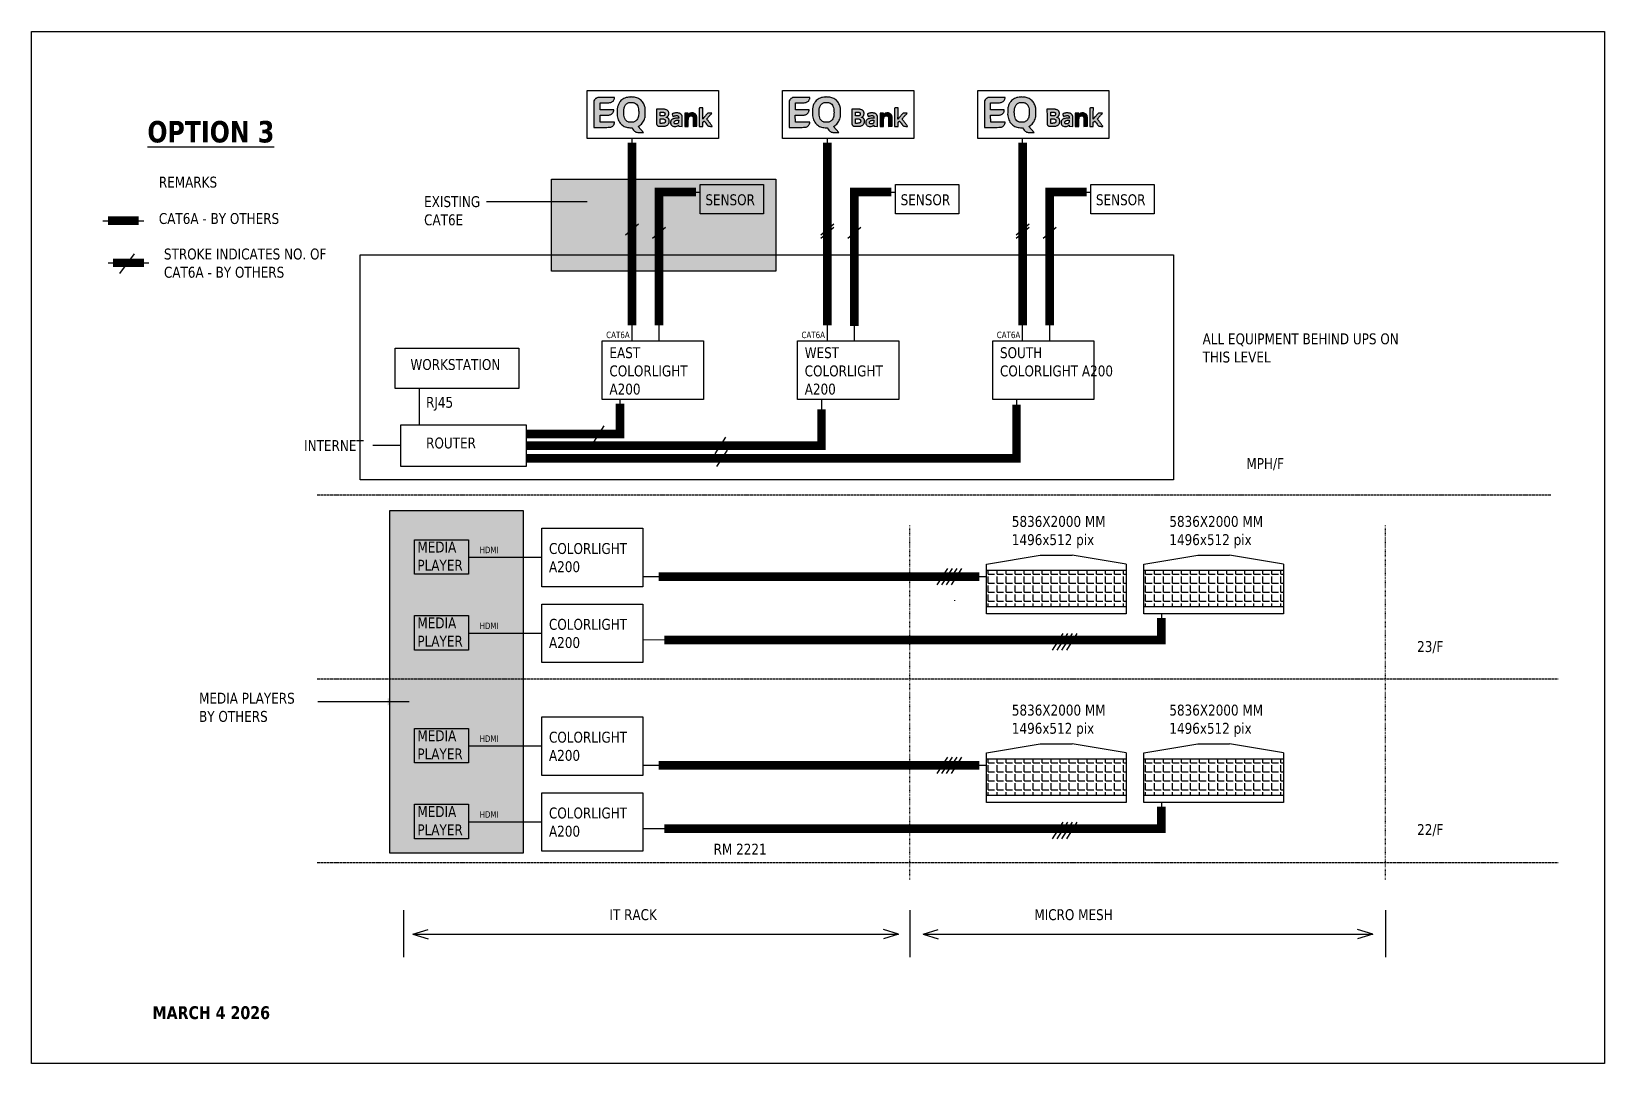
# Model space of a CAD drawing. Header units: millimetres. Extents: x 430 to 9320, y -2045 to 5442.
# Drawn here: x 430 to 4082, y -2045 to 353 of the extents above; entities that cross this region are included whole.
import ezdxf

# ---------------------------------------------------------------- set-up
doc = ezdxf.new("R2010")
doc.units = ezdxf.units.MM
doc.linetypes.add('ACAD_ISO02W100', pattern=[15, 12, -3])
doc.linetypes.add('ACAD_ISO03W100', pattern=[30, 12, -18])
doc.layers.add('def', color=7, linetype='Continuous', plot=False)
doc.styles.get("Standard").update_dxf_attribs({"font": 'Arial.ttf'})
doc.dimstyles.new('ISO-25', dxfattribs={"dimtxt": 2.5, "dimasz": 2.5, "dimexe": 1.25, "dimexo": 0.625, "dimtad": 1, "dimtxsty": 'Standard', "dimcen": 2.5, "dimadec": 0, "dimazin": 0, "dimtfac": 1, "dimtmove": 0, "dimatfit": 3, "dimfxl": 1, "dimarcsym": 0})

msp = doc.modelspace()

# ---------------------------------------------------------------- texts
at = {"transparency": 33554687, "attachment_point": 1}
for s, width, gutter_width, heights, insert, char_height in [('{\\fVerdana|b1|i0|c0|p0;\\W0.8;\\LOPTION 3}', 402.345, 126.8, [0], (699.2, 144.7), 50), ('{\\fVerdana|b0|i0|c0|p0;\\W0.8;REMARKS\\P\\PCAT6A - BY OTHERS}', 395.137, 126.8, [0], (725.8, 15.3), 25.359), ('{\\fVerdana|b0|i0|c0|p0;\\W0.8;EXISTING\\PCAT6E}', 181.281, 126.8, [0], (1341.5, -30), 25.359), ('{\\fVerdana|b0|i0|c0|p0;\\W0.8;SENSOR}', 118.393, 126.8, [0], (2447.7, -25.7), 25.359), ('{\\fVerdana|b0|i0|c0|p0;\\W0.8;SENSOR}', 118.393, 126.8, [0], (2901, -25.7), 25.359), ('{\\fVerdana|b0|i0|c0|p0;\\W0.8;STROKE INDICATES NO. OF\\PCAT6A - BY OTHERS}', 395.137, 126.8, [0], (737.6, -151.7), 25.359), ('{\\fVerdana|b0|i0|c0|p0;\\W0.8;CAT6A}', 58.941, 126.8, [0], (1764.2, -344.7), 15), ('{\\fVerdana|b0|i0|c0|p0;\\W0.8;CAT6A}', 58.941, 126.8, [0], (2217.5, -344.7), 15), ('{\\fVerdana|b0|i0|c0|p0;\\W0.8;CAT6A}', 58.941, 126.8, [0], (2670.8, -344.7), 15), ('{\\fVerdana|b0|i0|c0|p0;\\W0.8;ALL EQUIPMENT BEHIND UPS ON THIS LEVEL}', 517.472, 126.8, [0], (3148.6, -348.7), 25.359), ('{\\fVerdana|b0|i0|c0|p0;\\W0.8;EAST\\PCOLORLIGHT A200}', 209.297, 126.8, [0], (1771.7, -380.9), 25.359), ('{\\fVerdana|b0|i0|c0|p0;\\W0.8;WEST\\PCOLORLIGHT A200}', 209.297, 126.8, [0], (2225, -380.9), 25.359), ('\\pxt10;{\\fVerdana|b0|i0|c0|p0;\\W0.8;SOUTH^JCOLORLIGHT A200}', 251.011, 0, [121.3], (2678.3, -380.9), 25.359), ('{\\fVerdana|b0|i0|c0|p0;\\W0.8;WORKSTATION}', 212.989, 126.8, [0], (1309.8, -408.3), 25.359), ('{\\fVerdana|b0|i0|c0|p0;\\W0.8;RJ45}', 146.902, 126.8, [0], (1346, -496.1), 25.359), ('{\\fVerdana|b0|i0|c0|p0;\\W0.8;INTERNET}', 146.902, 126.8, [0], (1063, -596.5), 25.359), ('{\\fVerdana|b0|i0|c0|p0;\\W0.8;MPH/F}', 209.297, 126.8, [0], (3250.3, -638.3), 25.359), ('{\\fVerdana|b0|i0|c0|p0;\\W0.8;5836X2000 MM\\P1496x512 pix}', 236.204, 126.8, [0], (2705.8, -772.8), 25.359), ('{\\fVerdana|b0|i0|c0|p0;\\W0.8;5836X2000 MM\\P1496x512 pix}', 236.204, 126.8, [0], (3071.4, -772.8), 25.359), ('{\\fVerdana|b0|i0|c0|p0;\\W0.8;MEDIA\\PPLAYER}', 115.356, 126.8, [0], (1325.9, -832.3), 25.359), ('{\\fVerdana|b0|i0|c0|p0;\\W0.8;COLORLIGHT A200}', 209.297, 126.8, [0], (1631.4, -835.7), 25.359), ('{\\fVerdana|b0|i0|c0|p0;\\W0.8;HDMI}', 45.023, 126.8, [0], (1470.3, -844.2), 15), ('{\\fVerdana|b0|i0|c0|p0;\\W0.8;MEDIA\\PPLAYER}', 115.356, 126.8, [0], (1325.9, -1008.5), 25.359), ('{\\fVerdana|b0|i0|c0|p0;\\W0.8;HDMI}', 45.023, 126.8, [0], (1470.3, -1020.4), 15), ('{\\fVerdana|b0|i0|c0|p0;\\W0.8;COLORLIGHT A200}', 209.297, 126.8, [0], (1631.4, -1011.8), 25.359), ('{\\fVerdana|b0|i0|c0|p0;\\W0.8;23/F}', 209.297, 126.8, [0], (3646.6, -1063.4), 25.359), ('{\\fVerdana|b0|i0|c0|p0;\\W0.8;MEDIA PLAYERS \\PBY OTHERS}', 226.655, 126.8, [0], (819.1, -1183.4), 25.359), ('{\\fVerdana|b0|i0|c0|p0;\\W0.8;5836X2000 MM\\P1496x512 pix}', 236.204, 126.8, [0], (2705.8, -1211), 25.359), ('{\\fVerdana|b0|i0|c0|p0;\\W0.8;5836X2000 MM\\P1496x512 pix}', 236.204, 126.8, [0], (3071.4, -1211), 25.359), ('{\\fVerdana|b0|i0|c0|p0;\\W0.8;MEDIA\\PPLAYER}', 115.356, 126.8, [0], (1325.9, -1270.5), 25.359), ('{\\fVerdana|b0|i0|c0|p0;\\W0.8;COLORLIGHT A200}', 209.297, 126.8, [0], (1631.4, -1273.9), 25.359), ('{\\fVerdana|b0|i0|c0|p0;\\W0.8;HDMI}', 45.023, 126.8, [0], (1470.3, -1282.4), 15), ('{\\fVerdana|b0|i0|c0|p0;\\W0.8;MEDIA\\PPLAYER}', 115.356, 126.8, [0], (1325.9, -1446.7), 25.359), ('{\\fVerdana|b0|i0|c0|p0;\\W0.8;HDMI}', 45.023, 126.8, [0], (1470.3, -1458.6), 15), ('{\\fVerdana|b0|i0|c0|p0;\\W0.8;COLORLIGHT A200}', 209.297, 126.8, [0], (1631.4, -1450), 25.359), ('{\\fVerdana|b0|i0|c0|p0;\\W0.8;22/F}', 209.297, 126.8, [0], (3646.6, -1488.6), 25.359), ('{\\fVerdana|b0|i0|c0|p0;\\W0.8;RM 2221}', 209.297, 126.8, [0], (2013.6, -1534), 25.359), ('{\\fVerdana|b0|i0|c0|p0;\\W0.8;IT RACK}', 209.297, 126.8, [0], (1771.7, -1686.1), 25.359), ('{\\fVerdana|b0|i0|c0|p0;\\W0.8;MICRO MESH}', 209.297, 126.8, [0], (2758, -1686.1), 25.359), ('{\\fVerdana|b1|i0|c0|p0;\\W0.8;MARCH 4 2026}', 531.043, 126.8, [0], (711, -1911.4), 30)]:
    msp.add_mtext_dynamic_manual_height_columns(s, width=width, gutter_width=gutter_width, heights=heights, dxfattribs=dict(at, insert=insert, char_height=char_height))
at = {"transparency": 33554541, "insert": (1994.4, -25.7), "char_height": 25.359, "attachment_point": 1}
msp.add_mtext_dynamic_manual_height_columns('{\\fVerdana|b0|i0|c0|p0;\\W0.8;SENSOR}', width=118.393, gutter_width=126.8, heights=[0], dxfattribs=at)

# ---------------------------------------------------------------- hatches: boundary and pattern name
at = {"transparency": 33554687}
h = msp.add_hatch(color=2, dxfattribs=at)
h.dxf.hatch_style = 1
edge = h.paths.add_edge_path()
edge.add_arc((1746.4, 189.9), 9.3, 101.0553, 114.4272)
edge.add_arc((1747.7, 187.1), 12.4, 114.4272, 125.2375)
edge.add_arc((1748.3, 186.3), 13.3, 125.2375, 135.6504)
edge.add_arc((1748.4, 186.2), 13.5, 135.6504, 145.9729)
edge.add_line((1737.2, 193.8), (1735.7, 191.6))
edge.add_line((1735.7, 191.6), (1735.5, 129.8))
edge.add_line((1735.5, 129.8), (1754.4, 129.8))
edge.add_arc((1754.2, 1093.1), 963.3, 270.0082, 270.4792)
edge.add_arc((1758.9, 531), 401.2, 270.4792, 271.3854)
edge.add_arc((1756.7, 624.8), 495, 271.3854, 271.9671)
edge.add_arc((1773.5, 136.1), 6.04, 271.967, 285.5213)
edge.add_arc((1772.5, 139.5), 9.55, 285.5213, 304.4374)
edge.add_arc((1770.5, 142.4), 13.1, 304.4374, 319.3506)
edge.add_arc((1770, 142.9), 13.8, 319.3506, 333.8983)
edge.add_arc((1771.6, 142.1), 12, 333.8984, 350.0337)
edge.add_line((1783.4, 140), (1783.7, 141.8))
edge.add_line((1783.7, 141.8), (1767, 141.9))
edge.add_line((1767, 141.9), (1750.2, 142))
edge.add_line((1750.2, 142), (1749.9, 158.2))
edge.add_line((1749.9, 158.2), (1760.4, 158.2))
edge.add_arc((1760.4, 445.9), 287.7, 270.0001, 271.5287)
edge.add_arc((1767.3, 187.1), 28.8, 271.5288, 279.806)
edge.add_arc((1770.3, 169.8), 11.3, 279.8061, 294.7663)
edge.add_arc((1770.3, 169.9), 11.4, 294.7663, 309.5901)
edge.add_arc((1771.8, 168), 8.96, 309.5902, 323.6672)
edge.add_arc((1765.8, 172.5), 16.5, 323.6672, 332.5814)
edge.add_arc((1766.4, 172.2), 15.8, 332.5815, 341.5938)
edge.add_arc((1775.5, 169.1), 6.16, 341.5938, 359.8278)
edge.add_line((1781.7, 169.1), (1781.7, 170.7))
edge.add_line((1781.7, 170.7), (1749.9, 170.7))
edge.add_line((1749.9, 170.7), (1749.9, 187))
edge.add_line((1749.9, 187), (1761.6, 187))
edge.add_arc((1761.6, 560.5), 373.5, 270, 271.3558)
edge.add_arc((1769.9, 211.9), 24.7, 271.3558, 281.1914)
edge.add_arc((1773, 196.3), 8.83, 281.1914, 300.5873)
edge.add_arc((1770.8, 200), 13.1, 300.5872, 315.0001)
edge.add_arc((1773.1, 197.7), 9.86, 315, 328.727)
edge.add_arc((1766.5, 201.7), 17.6, 328.7269, 337.6303)
edge.add_arc((1767.6, 201.2), 16.4, 337.6304, 346.3354)
edge.add_arc((1781.1, 198), 2.53, 346.3354, 380.9936)
edge.add_arc((1782.9, 198.6), 0.633, 20.9937, 85.9991)
edge.add_arc((1777, 114.5), 85, 85.9991, 88.0026)
edge.add_arc((1774.8, 52.7), 146.8, 88.0026, 89.9014)
edge.add_arc((1771.3, -1980.4), 2179.9, 89.9014, 90.1661)
edge.add_arc((1767.4, -637.3), 836.8, 90.1662, 90.6539)
edge.add_arc((1763.9, -331.5), 531, 90.6539, 91.3396)
edge.add_arc((1769.3, -559.7), 759.3, 91.3396, 91.7437)
edge.add_arc((1746.5, 189.8), 9.41, 91.7437, 101.0553)
h = msp.add_hatch(color=2, dxfattribs=at)
h.dxf.hatch_style = 1
h.paths.add_polyline_path([(1810.5, 198.8, 0.041017), (1805.1, 196.5, 0.042659), (1800.4, 193.5, 0.059605), (1796.8, 190.1, 0.033609), (1795, 187.4, 0.022771), (1793.2, 184.2, 0.022391), (1791.7, 180.8, 0.027731), (1790.6, 177.4, 0.043448), (1789.9, 173.5, 0.011984), (1789.5, 167.1, 0.012408), (1789.5, 160.7, 0.034373), (1789.8, 156.2, 0.038285), (1791.2, 150.3, 0.03949), (1793.5, 144.7, 0.041727), (1796.4, 139.8, 0.058368), (1799.9, 136.1, 0.049105), (1803.8, 133.3, 0.040423), (1808.4, 131.2, 0.037889), (1813.6, 129.7, 0.032165), (1819.2, 129), (1823.6, 128.7), (1826, 125.6, 0.030703), (1830, 121.3, 0.091703), (1833.3, 119, 0.084209), (1837.3, 118, 0.023289), (1843.9, 117.9), (1850.9, 118), (1844.7, 124.9), (1838.5, 131.7), (1842.1, 134.2, 0.048887), (1846.1, 137.5, 0.048474), (1849.4, 141.5, 0.045576), (1852, 146.2, 0.034854), (1854, 151.9, 0.022788), (1854.6, 154.2, 0.025276), (1854.9, 156.5, 0.016172), (1855, 159.5, 0.003722), (1855, 164.7, 0.003815), (1855, 169.7, 0.015568), (1854.8, 172.8, 0.024026), (1854.5, 175.1, 0.023331), (1854, 177.4, 0.068965), (1849.9, 187.1, 0.093334), (1843.6, 194.1, 0.091361), (1835, 198.5, 0.063315), (1824.3, 200.3, 0.008607), (1822.1, 200.3, 0.0074), (1819.7, 200.3, 0.007468), (1817.6, 200.2, 0.021216), (1816.1, 200, 0.043399)])
h.paths.add_polyline_path([(1819.8, 187.9, -0.031023), (1823.4, 187.8, -0.031012), (1827.1, 187.4, -0.059386), (1829.9, 186.5, -0.09124), (1834.3, 183.4, -0.089521), (1837.3, 178.9, -0.070744), (1839.1, 172.8, -0.034479), (1839.7, 164.7, -0.022883), (1839.4, 158.1, -0.049356), (1838.4, 153.2, -0.061085), (1836.7, 149.3, -0.059436), (1834, 145.8, -0.047907), (1831.7, 143.8, -0.065645), (1829.2, 142.5, -0.057719), (1826.3, 141.8, -0.028118), (1822.4, 141.6, -0.009571), (1820, 141.6, -0.0217), (1818.2, 141.8, -0.041545), (1816, 142.2, -0.095889), (1811.1, 145.2, -0.087674), (1807.9, 149.2, -0.072316), (1805.9, 154.8, -0.038347), (1804.9, 162.1, -0.041502), (1805.3, 171.7, -0.082133), (1807.4, 179, -0.103076), (1811.3, 184.1, -0.099815), (1817, 187.3, -0.065301)], flags=16)
h = msp.add_hatch(color=2, dxfattribs=at)
h.dxf.hatch_style = 1
edge = h.paths.add_edge_path()
edge.add_arc((2199.8, 189.9), 9.3, 101.0553, 114.4272)
edge.add_arc((2201, 187.1), 12.4, 114.4272, 125.2375)
edge.add_arc((2201.6, 186.3), 13.3, 125.2375, 135.6504)
edge.add_arc((2201.7, 186.2), 13.5, 135.6504, 145.9729)
edge.add_line((2190.5, 193.8), (2189.1, 191.6))
edge.add_line((2189.1, 191.6), (2188.8, 129.8))
edge.add_line((2188.8, 129.8), (2207.7, 129.8))
edge.add_arc((2207.6, 1093.1), 963.3, 270.0082, 270.4792)
edge.add_arc((2212.3, 531), 401.2, 270.4792, 271.3854)
edge.add_arc((2210, 624.8), 495, 271.3854, 271.9671)
edge.add_arc((2226.8, 136.1), 6.04, 271.967, 285.5213)
edge.add_arc((2225.8, 139.5), 9.55, 285.5213, 304.4374)
edge.add_arc((2223.8, 142.4), 13.1, 304.4374, 319.3506)
edge.add_arc((2223.3, 142.9), 13.8, 319.3506, 333.8983)
edge.add_arc((2224.9, 142.1), 12, 333.8984, 350.0337)
edge.add_line((2236.7, 140), (2237.1, 141.8))
edge.add_line((2237.1, 141.8), (2220.3, 141.9))
edge.add_line((2220.3, 141.9), (2203.5, 142))
edge.add_line((2203.5, 142), (2203.2, 158.2))
edge.add_line((2203.2, 158.2), (2213.7, 158.2))
edge.add_arc((2213.7, 445.9), 287.7, 270.0001, 271.5287)
edge.add_arc((2220.7, 187.1), 28.8, 271.5288, 279.806)
edge.add_arc((2223.6, 169.8), 11.3, 279.8061, 294.7663)
edge.add_arc((2223.6, 169.9), 11.4, 294.7663, 309.5901)
edge.add_arc((2225.2, 168), 8.96, 309.5902, 323.6672)
edge.add_arc((2219.1, 172.5), 16.5, 323.6672, 332.5814)
edge.add_arc((2219.7, 172.2), 15.8, 332.5815, 341.5938)
edge.add_arc((2228.9, 169.1), 6.16, 341.5938, 359.8278)
edge.add_line((2235, 169.1), (2235, 170.7))
edge.add_line((2235, 170.7), (2203.3, 170.7))
edge.add_line((2203.3, 170.7), (2203.3, 187))
edge.add_line((2203.3, 187), (2215, 187))
edge.add_arc((2215, 560.5), 373.5, 270, 271.3558)
edge.add_arc((2223.2, 211.9), 24.7, 271.3558, 281.1914)
edge.add_arc((2226.3, 196.3), 8.83, 281.1914, 300.5873)
edge.add_arc((2224.1, 200), 13.1, 300.5872, 315.0001)
edge.add_arc((2226.4, 197.7), 9.86, 315, 328.727)
edge.add_arc((2219.8, 201.7), 17.6, 328.7269, 337.6303)
edge.add_arc((2220.9, 201.2), 16.4, 337.6304, 346.3354)
edge.add_arc((2234.4, 198), 2.53, 346.3354, 380.9936)
edge.add_arc((2236.2, 198.6), 0.633, 20.9937, 85.9991)
edge.add_arc((2230.3, 114.5), 85, 85.9991, 88.0026)
edge.add_arc((2228.1, 52.7), 146.8, 88.0026, 89.9014)
edge.add_arc((2224.6, -1980.4), 2179.9, 89.9014, 90.1661)
edge.add_arc((2220.7, -637.3), 836.8, 90.1662, 90.6539)
edge.add_arc((2217.3, -331.5), 531, 90.6539, 91.3396)
edge.add_arc((2222.6, -559.7), 759.3, 91.3396, 91.7437)
edge.add_arc((2199.8, 189.8), 9.41, 91.7437, 101.0553)
h = msp.add_hatch(color=2, dxfattribs=at)
h.dxf.hatch_style = 1
h.paths.add_polyline_path([(2263.8, 198.8, 0.041017), (2258.4, 196.5, 0.042659), (2253.7, 193.5, 0.059605), (2250.2, 190.1, 0.033609), (2248.3, 187.4, 0.022771), (2246.5, 184.2, 0.022391), (2245, 180.8, 0.027731), (2243.9, 177.4, 0.043448), (2243.2, 173.5, 0.011984), (2242.9, 167.1, 0.012408), (2242.8, 160.7, 0.034373), (2243.2, 156.2, 0.038285), (2244.5, 150.3, 0.03949), (2246.8, 144.7, 0.041727), (2249.8, 139.8, 0.058368), (2253.2, 136.1, 0.049105), (2257.1, 133.3, 0.040423), (2261.7, 131.2, 0.037889), (2266.9, 129.7, 0.032165), (2272.5, 129), (2276.9, 128.7), (2279.3, 125.6, 0.030703), (2283.3, 121.3, 0.091703), (2286.6, 119, 0.084209), (2290.6, 118, 0.023289), (2297.2, 117.9), (2304.2, 118), (2298, 124.9), (2291.8, 131.7), (2295.5, 134.2, 0.048887), (2299.4, 137.5, 0.048474), (2302.7, 141.5, 0.045576), (2305.3, 146.2, 0.034854), (2307.3, 151.9, 0.022788), (2307.9, 154.2, 0.025276), (2308.2, 156.5, 0.016172), (2308.3, 159.5, 0.003722), (2308.3, 164.7, 0.003815), (2308.3, 169.7, 0.015568), (2308.2, 172.8, 0.024026), (2307.9, 175.1, 0.023331), (2307.3, 177.4, 0.068965), (2303.2, 187.1, 0.093334), (2296.9, 194.1, 0.091361), (2288.3, 198.5, 0.063315), (2277.6, 200.3, 0.008607), (2275.4, 200.3, 0.0074), (2273, 200.3, 0.007468), (2270.9, 200.2, 0.021216), (2269.4, 200, 0.043399)])
h.paths.add_polyline_path([(2273.1, 187.9, -0.031023), (2276.7, 187.8, -0.031012), (2280.4, 187.4, -0.059386), (2283.2, 186.5, -0.09124), (2287.6, 183.4, -0.089521), (2290.6, 178.9, -0.070744), (2292.4, 172.8, -0.034479), (2293, 164.7, -0.022883), (2292.7, 158.1, -0.049356), (2291.7, 153.2, -0.061085), (2290, 149.3, -0.059436), (2287.4, 145.8, -0.047907), (2285, 143.8, -0.065645), (2282.5, 142.5, -0.057719), (2279.6, 141.8, -0.028118), (2275.7, 141.6, -0.009571), (2273.3, 141.6, -0.0217), (2271.5, 141.8, -0.041545), (2269.4, 142.2, -0.095889), (2264.4, 145.2, -0.087674), (2261.2, 149.2, -0.072316), (2259.2, 154.8, -0.038347), (2258.3, 162.1, -0.041502), (2258.6, 171.7, -0.082133), (2260.7, 179, -0.103076), (2264.6, 184.1, -0.099815), (2270.3, 187.3, -0.065301)], flags=16)
h = msp.add_hatch(color=2, dxfattribs=at)
h.dxf.hatch_style = 1
edge = h.paths.add_edge_path()
edge.add_arc((2653.1, 189.9), 9.3, 101.0553, 114.4272)
edge.add_arc((2654.3, 187.1), 12.4, 114.4272, 125.2375)
edge.add_arc((2654.9, 186.3), 13.3, 125.2375, 135.6504)
edge.add_arc((2655, 186.2), 13.5, 135.6504, 145.9729)
edge.add_line((2643.8, 193.8), (2642.4, 191.6))
edge.add_line((2642.4, 191.6), (2642.1, 129.8))
edge.add_line((2642.1, 129.8), (2661, 129.8))
edge.add_arc((2660.9, 1093.1), 963.3, 270.0082, 270.4792)
edge.add_arc((2665.6, 531), 401.2, 270.4792, 271.3854)
edge.add_arc((2663.3, 624.8), 495, 271.3854, 271.9671)
edge.add_arc((2680.1, 136.1), 6.04, 271.967, 285.5213)
edge.add_arc((2679.2, 139.5), 9.55, 285.5213, 304.4374)
edge.add_arc((2677.1, 142.4), 13.1, 304.4374, 319.3506)
edge.add_arc((2676.6, 142.9), 13.8, 319.3506, 333.8983)
edge.add_arc((2678.2, 142.1), 12, 333.8984, 350.0337)
edge.add_line((2690.1, 140), (2690.4, 141.8))
edge.add_line((2690.4, 141.8), (2673.6, 141.9))
edge.add_line((2673.6, 141.9), (2656.8, 142))
edge.add_line((2656.8, 142), (2656.6, 158.2))
edge.add_line((2656.6, 158.2), (2667.1, 158.2))
edge.add_arc((2667.1, 445.9), 287.7, 270.0001, 271.5287)
edge.add_arc((2674, 187.1), 28.8, 271.5288, 279.806)
edge.add_arc((2677, 169.8), 11.3, 279.8061, 294.7663)
edge.add_arc((2676.9, 169.9), 11.4, 294.7663, 309.5901)
edge.add_arc((2678.5, 168), 8.96, 309.5902, 323.6672)
edge.add_arc((2672.4, 172.5), 16.5, 323.6672, 332.5814)
edge.add_arc((2673, 172.2), 15.8, 332.5815, 341.5938)
edge.add_arc((2682.2, 169.1), 6.16, 341.5938, 359.8278)
edge.add_line((2688.3, 169.1), (2688.3, 170.7))
edge.add_line((2688.3, 170.7), (2656.6, 170.7))
edge.add_line((2656.6, 170.7), (2656.6, 187))
edge.add_line((2656.6, 187), (2668.3, 187))
edge.add_arc((2668.3, 560.5), 373.5, 270, 271.3558)
edge.add_arc((2676.5, 211.9), 24.7, 271.3558, 281.1914)
edge.add_arc((2679.6, 196.3), 8.83, 281.1914, 300.5873)
edge.add_arc((2677.4, 200), 13.1, 300.5872, 315.0001)
edge.add_arc((2679.7, 197.7), 9.86, 315, 328.727)
edge.add_arc((2673.2, 201.7), 17.6, 328.7269, 337.6303)
edge.add_arc((2674.2, 201.2), 16.4, 337.6304, 346.3354)
edge.add_arc((2687.7, 198), 2.53, 346.3354, 380.9936)
edge.add_arc((2689.5, 198.6), 0.633, 20.9937, 85.9991)
edge.add_arc((2683.6, 114.5), 85, 85.9991, 88.0026)
edge.add_arc((2681.5, 52.7), 146.8, 88.0026, 89.9014)
edge.add_arc((2678, -1980.4), 2179.9, 89.9014, 90.1661)
edge.add_arc((2674.1, -637.3), 836.8, 90.1662, 90.6539)
edge.add_arc((2670.6, -331.5), 531, 90.6539, 91.3396)
edge.add_arc((2675.9, -559.7), 759.3, 91.3396, 91.7437)
edge.add_arc((2653.1, 189.8), 9.41, 91.7437, 101.0553)
h = msp.add_hatch(color=2, dxfattribs=at)
h.dxf.hatch_style = 1
h.paths.add_polyline_path([(2717.1, 198.8, 0.041017), (2711.8, 196.5, 0.042659), (2707.1, 193.5, 0.059605), (2703.5, 190.1, 0.033609), (2701.6, 187.4, 0.022771), (2699.8, 184.2, 0.022391), (2698.3, 180.8, 0.027731), (2697.2, 177.4, 0.043448), (2696.6, 173.5, 0.011984), (2696.2, 167.1, 0.012408), (2696.1, 160.7, 0.034373), (2696.5, 156.2, 0.038285), (2697.9, 150.3, 0.03949), (2700.1, 144.7, 0.041727), (2703.1, 139.8, 0.058368), (2706.5, 136.1, 0.049105), (2710.4, 133.3, 0.040423), (2715, 131.2, 0.037889), (2720.2, 129.7, 0.032165), (2725.9, 129), (2730.2, 128.7), (2732.7, 125.6, 0.030703), (2736.6, 121.3, 0.091703), (2739.9, 119, 0.084209), (2744, 118, 0.023289), (2750.5, 117.9), (2757.5, 118), (2751.3, 124.9), (2745.1, 131.7), (2748.8, 134.2, 0.048887), (2752.8, 137.5, 0.048474), (2756, 141.5, 0.045576), (2758.7, 146.2, 0.034854), (2760.7, 151.9, 0.022788), (2761.2, 154.2, 0.025276), (2761.5, 156.5, 0.016172), (2761.6, 159.5, 0.003722), (2761.7, 164.7, 0.003815), (2761.6, 169.7, 0.015568), (2761.5, 172.8, 0.024026), (2761.2, 175.1, 0.023331), (2760.7, 177.4, 0.068965), (2756.5, 187.1, 0.093334), (2750.2, 194.1, 0.091361), (2741.7, 198.5, 0.063315), (2730.9, 200.3, 0.008607), (2728.7, 200.3, 0.0074), (2726.3, 200.3, 0.007468), (2724.2, 200.2, 0.021216), (2722.7, 200, 0.043399)])
h.paths.add_polyline_path([(2726.4, 187.9, -0.031023), (2730.1, 187.8, -0.031012), (2733.7, 187.4, -0.059386), (2736.5, 186.5, -0.09124), (2740.9, 183.4, -0.089521), (2744, 178.9, -0.070744), (2745.7, 172.8, -0.034479), (2746.3, 164.7, -0.022883), (2746, 158.1, -0.049356), (2745, 153.2, -0.061085), (2743.3, 149.3, -0.059436), (2740.7, 145.8, -0.047907), (2738.3, 143.8, -0.065645), (2735.8, 142.5, -0.057719), (2732.9, 141.8, -0.028118), (2729, 141.6, -0.009571), (2726.6, 141.6, -0.0217), (2724.8, 141.8, -0.041545), (2722.7, 142.2, -0.095889), (2717.7, 145.2, -0.087674), (2714.5, 149.2, -0.072316), (2712.5, 154.8, -0.038347), (2711.6, 162.1, -0.041502), (2711.9, 171.7, -0.082133), (2714, 179, -0.103076), (2717.9, 184.1, -0.099815), (2723.6, 187.3, -0.065301)], flags=16)
h = msp.add_hatch(color=7, dxfattribs=at)
h.dxf.hatch_style = 1
h.paths.add_polyline_path([(1902.1, 171.2, 0.039713), (1899.4, 171.7, 0.02401), (1895.6, 172, 0.005395), (1889.2, 172), (1880.8, 172), (1880.8, 154.7, 0.000532), (1880.9, 143.7, 0.006749), (1881, 139.6, 0.01607), (1881.1, 137.3, 0.090819), (1881.5, 136.2, 0.051755), (1882.2, 135, 0.048262), (1883.3, 133.9, 0.049059), (1884.4, 133.1, 0.057996), (1885.7, 132.5, 0.067104), (1888.1, 132.2, 0.008087), (1893.4, 132.2, 0.008722), (1898.7, 132.4, 0.05575), (1901.4, 132.8, 0.041625), (1904.1, 133.8, 0.051949), (1906.4, 135.2, 0.056136), (1908.3, 137, 0.086092), (1909.9, 139.7, 0.094047), (1910.3, 141.4, 0.00821), (1910.3, 143.8, 0.022174), (1910.2, 146.2, 0.053865), (1909.9, 147.9, 0.065377), (1909.2, 149.3, 0.048514), (1908.1, 150.7, 0.053072), (1907.3, 151.4, 0.025568), (1906.1, 152.2, 0.02399), (1904.8, 152.8, 0.159738), (1903.5, 152.9, -0.364699), (1903.8, 153.4, -0.048057), (1904.3, 153.6, 0.084664), (1905.5, 154.1, 0.077691), (1907.4, 155.7, 0.047092), (1908.2, 156.8, 0.049555), (1908.8, 158.3, 0.030944), (1909.3, 160, 0.031117), (1909.5, 161.8, 0.056568), (1909.5, 163.2, 0.042545), (1908.9, 165.7, 0.073107), (1907.9, 167.5, 0.075931), (1906.5, 169, 0.04955), (1904.5, 170.2, 0.044509)])
h.paths.add_polyline_path([(1900.7, 160.5, -0.031458), (1900.5, 158.8, -0.189722), (1897.9, 156.8, -0.048631), (1896.1, 156.5, -0.010711), (1893.3, 156.3), (1889.4, 156.2), (1889.4, 165.1), (1893.1, 165.1, -0.009226), (1895.6, 165, -0.03819), (1897.4, 164.8, -0.154381), (1900.3, 163.2, -0.094995)], flags=16)
h.paths.add_polyline_path([(1893.5, 149.5), (1889.4, 149.7), (1889.4, 139), (1893.5, 139.1, 0.004387), (1895.9, 139.2, 0.023964), (1897.2, 139.3, 0.041796), (1898.1, 139.6, 0.038005), (1899, 139.9, 0.023269), (1899.5, 140.2, 0.044614), (1900.5, 141, 0.115374), (1901.1, 141.6, 0.056947), (1901.5, 143.4, 0.038775), (1901.6, 144.7, 0.056505), (1901.5, 145.8, 0.056153), (1901.2, 146.8, 0.070555), (1900.7, 147.6, 0.097482), (1899.4, 148.5, 0.129219), (1896.9, 149.4, 0.007653)], flags=16)
h.paths.add_polyline_path([(1932.2, 154.2, 0.06279), (1931.8, 155.2, 0.072662), (1931.2, 156, 0.07106), (1930.4, 156.6, 0.104022), (1928.9, 157, 0.035058), (1926.7, 157, 0.033454), (1924.1, 156.7, 0.043468), (1921.1, 155.8, -0.004667), (1919.1, 155.1, -0.000874), (1918.2, 158, -0.001194), (1917.2, 161.1, -0.014181), (1919.8, 162.1, -0.019671), (1922.3, 162.7, -0.02213), (1924.7, 163.2, -0.035507), (1927.4, 163.4, -0.027319), (1930.3, 163.2, -0.027801), (1933.1, 162.7, -0.057333), (1936.1, 161.7, -0.047384), (1937.9, 160.1, -0.04574), (1939.4, 158.3, -0.07909), (1940.4, 155.7, -0.026787), (1940.7, 153.1, -0.014927), (1940.9, 149.2, -0.002991), (1940.9, 142.2), (1940.9, 132.1), (1932.5, 132.3), (1932.3, 133.8, 0.003843), (1932.2, 134.8, 0.132026), (1932.1, 135, 0.746765), (1932, 135, -0.143823), (1928.2, 132.4, -0.08158), (1923.4, 131.6, -0.083303), (1918.7, 132.4, -0.147136), (1915.6, 134.7, -0.098818), (1913.9, 138.1, -0.087066), (1913.6, 142.1, -0.091736), (1914.6, 145.8, -0.127964), (1916.8, 148.4, -0.058684), (1918.9, 149.5, -0.039297), (1921.5, 150.2, -0.028731), (1924.9, 150.8, -0.011372), (1929.7, 151.2), (1932.7, 151.3), (1932.5, 152.9, 0.036641)])
h.paths.add_polyline_path([(1926.6, 145.9, 0.097935), (1924.2, 145, 0.139223), (1922.7, 143.5, 0.15951), (1922.3, 140.5, 0.187311), (1922.6, 139.3, 0.181284), (1924.9, 137.8, 0.101433), (1927.5, 137.8, 0.097642), (1930, 138.9, 0.130708), (1931.7, 140.7, 0.034062), (1932, 141.4, 0.050801), (1932.3, 142.7, 0.020091), (1932.4, 144.1), (1932.5, 146.3), (1930.3, 146.2, 0.038013)], flags=16)
h.paths.add_polyline_path([(1992.2, 153.9, 0.002737), (1990.7, 152.1, 0.016358), (1989.5, 150.6, -0.000779), (1988.2, 149, -0.000014), (1988.2, 152.8, -0.000599), (1988.2, 157, -0.000359), (1988.3, 161.9), (1988.4, 174.8), (1984.4, 174.8, 0.004317), (1982.8, 174.8, 0.012779), (1980.3, 174.7, 0.119748), (1980.2, 174.6, 0.196556), (1980.1, 174.4, 0.000103), (1980.1, 168.3, 0.001346), (1980, 161.4, 0.000818), (1980, 153.3), (1980, 132.1), (1988.3, 132.1), (1988.3, 141.5), (1990.3, 143.1, -0.016288), (1991.2, 143.9, -0.007536), (1991.9, 144.4, -0.00179), (1993.7, 142.1, -0.004332), (1995.8, 139.2, 0.005191), (1998.2, 135.8, 0.031842), (1999.6, 134.2, 0.059954), (2000.8, 133.2, 0.056779), (2002.2, 132.5, 0.069526), (2003.5, 132.3, 0.007484), (2006.6, 132.1, 0.002857), (2010, 132, 0.420134), (2010.2, 132.3, 0.158766), (2010.2, 132.4, 0.000127), (2008.4, 134.9, 0.001372), (2006.4, 137.6, 0.000839), (2004, 140.8, -0.000932), (2001.6, 144, -0.001508), (1999.6, 146.8, -0.000221), (1997.7, 149.4, -0.00068), (1999.3, 151.3, -0.003534), (2001, 153.2, -0.002177), (2003, 155.5, 0.000714), (2005.1, 157.8, 0.001026), (2007, 159.8, 0.000537), (2008.5, 161.5, 0.038675), (2009.4, 162.6), (2004.8, 162.6), (2000.1, 162.6), (1995.7, 157.8, 0.002778), (1994, 155.9, 0.002812)])
h = msp.add_hatch(color=7, dxfattribs=at)
h.dxf.hatch_style = 1
edge = h.paths.add_edge_path()
edge.add_arc((1963.7, 148), 15.3, 96.4753, 103.1385)
edge.add_arc((1962.5, 153.2), 9.95, 103.1385, 112.3247)
edge.add_arc((1962, 154.3), 8.74, 112.3247, 122.1815)
edge.add_arc((1962.1, 154.2), 8.84, 122.1815, 131.9583)
edge.add_line((1956.2, 160.8), (1954.8, 159.5))
edge.add_line((1954.8, 159.5), (1954.8, 162.6))
edge.add_line((1954.8, 162.6), (1946.5, 162.6))
edge.add_line((1946.5, 162.6), (1946.5, 132.1))
edge.add_line((1946.5, 132.1), (1954.8, 132.1))
edge.add_line((1954.8, 132.1), (1954.8, 140.9))
edge.add_arc((2375.8, 140.7), 421, 179.1266, 179.9718, ccw=False)
edge.add_arc((1987.3, 146.7), 32.5, 173.6222, 179.1265, ccw=False)
edge.add_arc((1965.9, 149), 11, 162.6813, 173.6222, ccw=False)
edge.add_arc((1963.7, 149.7), 8.67, 149.6281, 162.6813, ccw=False)
edge.add_arc((1960.9, 151.4), 5.38, 133.8424, 149.628, ccw=False)
edge.add_arc((1959.9, 152.4), 3.92, 113.8411, 133.8424, ccw=False)
edge.add_arc((1960.3, 151.5), 4.92, 96.3547, 113.8411, ccw=False)
edge.add_arc((1961, 144.9), 11.5, 87.1092, 96.3547, ccw=False)
edge.add_arc((1960, 123.9), 32.6, 84.8259, 87.1092, ccw=False)
edge.add_arc((1962.7, 153.9), 2.47, 69.77, 84.8258, ccw=False)
edge.add_arc((1963, 154.8), 1.55, 48.9147, 69.7699, ccw=False)
edge.add_arc((1959, 150.2), 7.59, 42.5031, 48.9147, ccw=False)
edge.add_arc((1961, 152.1), 4.85, 35.4607, 42.5032, ccw=False)
edge.add_arc((1958.8, 150.5), 7.65, 30.453, 35.4608, ccw=False)
edge.add_arc((1959.1, 150.7), 7.25, 25.3749, 30.453, ccw=False)
edge.add_arc((1963, 152.5), 2.98, 15.5187, 25.3748, ccw=False)
edge.add_arc((1962.3, 152.3), 3.65, 2.2736, 15.5187, ccw=False)
edge.add_arc((1763.2, 144.4), 202.9, 1.5321, 2.2735, ccw=False)
edge.add_arc((1776.1, 144.8), 190.1, 0.5139, 1.5321, ccw=False)
edge.add_arc((1480.2, 142.1), 486, 0.0088, 0.5139, ccw=False)
edge.add_line((1966.1, 142.2), (1966.1, 132.1))
edge.add_line((1966.1, 132.1), (1974.6, 132.3))
edge.add_line((1974.6, 132.3), (1974.7, 141.6))
edge.add_arc((1495, 145.6), 479.7, 359.5201, 360.4006)
edge.add_arc((1916.6, 148.5), 58.1, 0.4006, 4.5683)
edge.add_arc((1952.5, 151.4), 22.1, 4.5684, 11.9217)
edge.add_arc((1965.2, 154.1), 9.06, 11.9218, 26.2109)
edge.add_arc((1965.3, 154.1), 8.93, 26.211, 46.1001)
edge.add_arc((1965.3, 154.1), 8.96, 46.1001, 65.9417)
edge.add_arc((1964.6, 152.5), 10.7, 65.9417, 83.8464)
edge.add_arc((1963.9, 146.2), 17.1, 83.8464, 96.4754)
h = msp.add_hatch(color=7, dxfattribs=at)
h.dxf.hatch_style = 1
h.paths.add_polyline_path([(2355.4, 171.2, 0.039713), (2352.7, 171.7, 0.02401), (2348.9, 172, 0.005395), (2342.5, 172), (2334.1, 172), (2334.2, 154.7, 0.000532), (2334.2, 143.7, 0.006749), (2334.3, 139.6, 0.01607), (2334.5, 137.3, 0.090819), (2334.8, 136.2, 0.051755), (2335.6, 135, 0.048262), (2336.6, 133.9, 0.049059), (2337.8, 133.1, 0.057996), (2339, 132.5, 0.067104), (2341.4, 132.2, 0.008087), (2346.7, 132.2, 0.008722), (2352.1, 132.4, 0.05575), (2354.7, 132.8, 0.041625), (2357.4, 133.8, 0.051949), (2359.8, 135.2, 0.056136), (2361.6, 137, 0.086092), (2363.2, 139.7, 0.094047), (2363.6, 141.4, 0.00821), (2363.6, 143.8, 0.022174), (2363.5, 146.2, 0.053865), (2363.2, 147.9, 0.065377), (2362.5, 149.3, 0.048514), (2361.5, 150.7, 0.053072), (2360.6, 151.4, 0.025568), (2359.4, 152.2, 0.02399), (2358.1, 152.8, 0.159738), (2356.8, 152.9, -0.364699), (2357.1, 153.4, -0.048057), (2357.6, 153.6, 0.084664), (2358.8, 154.1, 0.077691), (2360.7, 155.7, 0.047092), (2361.5, 156.8, 0.049555), (2362.1, 158.3, 0.030944), (2362.6, 160, 0.031117), (2362.9, 161.8, 0.056568), (2362.8, 163.2, 0.042545), (2362.2, 165.7, 0.073107), (2361.3, 167.5, 0.075931), (2359.9, 169, 0.04955), (2357.9, 170.2, 0.044509)])
h.paths.add_polyline_path([(2354, 160.5, -0.031458), (2353.8, 158.8, -0.189722), (2351.3, 156.8, -0.048631), (2349.4, 156.5, -0.010711), (2346.6, 156.3), (2342.7, 156.2), (2342.7, 165.1), (2346.4, 165.1, -0.009226), (2348.9, 165, -0.03819), (2350.7, 164.8, -0.154381), (2353.7, 163.2, -0.094995)], flags=16)
h.paths.add_polyline_path([(2346.8, 149.5), (2342.7, 149.7), (2342.7, 139), (2346.8, 139.1, 0.004387), (2349.2, 139.2, 0.023964), (2350.5, 139.3, 0.041796), (2351.4, 139.6, 0.038005), (2352.3, 139.9, 0.023269), (2352.8, 140.2, 0.044614), (2353.8, 141, 0.115374), (2354.4, 141.6, 0.056947), (2354.9, 143.4, 0.038775), (2355, 144.7, 0.056505), (2354.8, 145.8, 0.056153), (2354.5, 146.8, 0.070555), (2354, 147.6, 0.097482), (2352.7, 148.5, 0.129219), (2350.3, 149.4, 0.007653)], flags=16)
h.paths.add_polyline_path([(2385.6, 154.2, 0.06279), (2385.1, 155.2, 0.072662), (2384.5, 156, 0.07106), (2383.7, 156.6, 0.104022), (2382.2, 157, 0.035058), (2380, 157, 0.033454), (2377.5, 156.7, 0.043468), (2374.4, 155.8, -0.004667), (2372.5, 155.1, -0.000874), (2371.5, 158, -0.001194), (2370.5, 161.1, -0.014181), (2373.2, 162.1, -0.019671), (2375.6, 162.7, -0.02213), (2378, 163.2, -0.035507), (2380.7, 163.4, -0.027319), (2383.6, 163.2, -0.027801), (2386.4, 162.7, -0.057333), (2389.4, 161.7, -0.047384), (2391.3, 160.1, -0.04574), (2392.8, 158.3, -0.07909), (2393.7, 155.7, -0.026787), (2394, 153.1, -0.014927), (2394.2, 149.2, -0.002991), (2394.2, 142.2), (2394.2, 132.1), (2385.8, 132.3), (2385.7, 133.8, 0.003843), (2385.6, 134.8, 0.132026), (2385.5, 135, 0.746765), (2385.3, 135, -0.143823), (2381.5, 132.4, -0.08158), (2376.7, 131.6, -0.083303), (2372.1, 132.4, -0.147136), (2368.9, 134.7, -0.098818), (2367.2, 138.1, -0.087066), (2366.9, 142.1, -0.091736), (2367.9, 145.8, -0.127964), (2370.1, 148.4, -0.058684), (2372.2, 149.5, -0.039297), (2374.8, 150.2, -0.028731), (2378.2, 150.8, -0.011372), (2383, 151.2), (2386, 151.3), (2385.8, 152.9, 0.036641)])
h.paths.add_polyline_path([(2379.9, 145.9, 0.097935), (2377.5, 145, 0.139223), (2376.1, 143.5, 0.15951), (2375.6, 140.5, 0.187311), (2375.9, 139.3, 0.181284), (2378.2, 137.8, 0.101433), (2380.8, 137.8, 0.097642), (2383.4, 138.9, 0.130708), (2385, 140.7, 0.034062), (2385.3, 141.4, 0.050801), (2385.6, 142.7, 0.020091), (2385.7, 144.1), (2385.8, 146.3), (2383.6, 146.2, 0.038013)], flags=16)
h.paths.add_polyline_path([(2445.5, 153.9, 0.002737), (2444, 152.1, 0.016358), (2442.8, 150.6, -0.000779), (2441.5, 149, -0.000014), (2441.5, 152.8, -0.000599), (2441.6, 157, -0.000359), (2441.6, 161.9), (2441.7, 174.8), (2437.7, 174.8, 0.004317), (2436.1, 174.8, 0.012779), (2433.6, 174.7, 0.119748), (2433.5, 174.6, 0.196556), (2433.4, 174.4, 0.000103), (2433.4, 168.3, 0.001346), (2433.3, 161.4, 0.000818), (2433.3, 153.3), (2433.3, 132.1), (2441.6, 132.1), (2441.6, 141.5), (2443.6, 143.1, -0.016288), (2444.6, 143.9, -0.007536), (2445.3, 144.4, -0.00179), (2447, 142.1, -0.004332), (2449.1, 139.2, 0.005191), (2451.6, 135.8, 0.031842), (2452.9, 134.2, 0.059954), (2454.1, 133.2, 0.056779), (2455.5, 132.5, 0.069526), (2456.8, 132.3, 0.007484), (2459.9, 132.1, 0.002857), (2463.3, 132, 0.420134), (2463.5, 132.3, 0.158766), (2463.5, 132.4, 0.000127), (2461.7, 134.9, 0.001372), (2459.7, 137.6, 0.000839), (2457.3, 140.8, -0.000932), (2454.9, 144, -0.001508), (2452.9, 146.8, -0.000221), (2451, 149.4, -0.00068), (2452.6, 151.3, -0.003534), (2454.3, 153.2, -0.002177), (2456.4, 155.5, 0.000714), (2458.5, 157.8, 0.001026), (2460.3, 159.8, 0.000537), (2461.9, 161.5, 0.038675), (2462.7, 162.6), (2458.1, 162.6), (2453.4, 162.6), (2449.1, 157.8, 0.002778), (2447.3, 155.9, 0.002812)])
h = msp.add_hatch(color=7, dxfattribs=at)
h.dxf.hatch_style = 1
edge = h.paths.add_edge_path()
edge.add_arc((2417, 148), 15.3, 96.4753, 103.1385)
edge.add_arc((2415.8, 153.2), 9.95, 103.1385, 112.3247)
edge.add_arc((2415.4, 154.3), 8.74, 112.3247, 122.1815)
edge.add_arc((2415.4, 154.2), 8.84, 122.1815, 131.9583)
edge.add_line((2409.5, 160.8), (2408.1, 159.5))
edge.add_line((2408.1, 159.5), (2408.1, 162.6))
edge.add_line((2408.1, 162.6), (2399.8, 162.6))
edge.add_line((2399.8, 162.6), (2399.8, 132.1))
edge.add_line((2399.8, 132.1), (2408.1, 132.1))
edge.add_line((2408.1, 132.1), (2408.1, 140.9))
edge.add_arc((2829.1, 140.7), 421, 179.1266, 179.9718, ccw=False)
edge.add_arc((2440.7, 146.7), 32.5, 173.6222, 179.1265, ccw=False)
edge.add_arc((2419.3, 149), 11, 162.6813, 173.6222, ccw=False)
edge.add_arc((2417.1, 149.7), 8.67, 149.6281, 162.6813, ccw=False)
edge.add_arc((2414.2, 151.4), 5.38, 133.8424, 149.628, ccw=False)
edge.add_arc((2413.2, 152.4), 3.92, 113.8411, 133.8424, ccw=False)
edge.add_arc((2413.6, 151.5), 4.92, 96.3547, 113.8411, ccw=False)
edge.add_arc((2414.3, 144.9), 11.5, 87.1092, 96.3547, ccw=False)
edge.add_arc((2413.3, 123.9), 32.6, 84.8259, 87.1092, ccw=False)
edge.add_arc((2416, 153.9), 2.47, 69.77, 84.8258, ccw=False)
edge.add_arc((2416.3, 154.8), 1.55, 48.9147, 69.7699, ccw=False)
edge.add_arc((2412.3, 150.2), 7.59, 42.5031, 48.9147, ccw=False)
edge.add_arc((2414.4, 152.1), 4.85, 35.4607, 42.5032, ccw=False)
edge.add_arc((2412.1, 150.5), 7.65, 30.453, 35.4608, ccw=False)
edge.add_arc((2412.4, 150.7), 7.25, 25.3749, 30.453, ccw=False)
edge.add_arc((2416.3, 152.5), 2.98, 15.5187, 25.3748, ccw=False)
edge.add_arc((2415.6, 152.3), 3.65, 2.2736, 15.5187, ccw=False)
edge.add_arc((2216.6, 144.4), 202.9, 1.5321, 2.2735, ccw=False)
edge.add_arc((2229.4, 144.8), 190.1, 0.5139, 1.5321, ccw=False)
edge.add_arc((1933.5, 142.1), 486, 0.0088, 0.5139, ccw=False)
edge.add_line((2419.5, 142.2), (2419.5, 132.1))
edge.add_line((2419.5, 132.1), (2427.9, 132.3))
edge.add_line((2427.9, 132.3), (2428, 141.6))
edge.add_arc((1948.4, 145.6), 479.7, 359.5201, 360.4006)
edge.add_arc((2369.9, 148.5), 58.1, 0.4006, 4.5683)
edge.add_arc((2405.8, 151.4), 22.1, 4.5684, 11.9217)
edge.add_arc((2418.5, 154.1), 9.06, 11.9218, 26.2109)
edge.add_arc((2418.7, 154.1), 8.93, 26.211, 46.1001)
edge.add_arc((2418.6, 154.1), 8.96, 46.1001, 65.9417)
edge.add_arc((2417.9, 152.5), 10.7, 65.9417, 83.8464)
edge.add_arc((2417.2, 146.2), 17.1, 83.8464, 96.4754)
h = msp.add_hatch(color=7, dxfattribs=at)
h.dxf.hatch_style = 1
h.paths.add_polyline_path([(2808.7, 171.2, 0.039713), (2806, 171.7, 0.02401), (2802.3, 172, 0.005395), (2795.8, 172), (2787.4, 172), (2787.5, 154.7, 0.000532), (2787.5, 143.7, 0.006749), (2787.6, 139.6, 0.01607), (2787.8, 137.3, 0.090819), (2788.1, 136.2, 0.051755), (2788.9, 135, 0.048262), (2789.9, 133.9, 0.049059), (2791.1, 133.1, 0.057996), (2792.3, 132.5, 0.067104), (2794.7, 132.2, 0.008087), (2800.1, 132.2, 0.008722), (2805.4, 132.4, 0.05575), (2808, 132.8, 0.041625), (2810.8, 133.8, 0.051949), (2813.1, 135.2, 0.056136), (2814.9, 137, 0.086092), (2816.5, 139.7, 0.094047), (2816.9, 141.4, 0.00821), (2816.9, 143.8, 0.022174), (2816.8, 146.2, 0.053865), (2816.5, 147.9, 0.065377), (2815.8, 149.3, 0.048514), (2814.8, 150.7, 0.053072), (2813.9, 151.4, 0.025568), (2812.7, 152.2, 0.02399), (2811.4, 152.8, 0.159738), (2810.1, 152.9, -0.364699), (2810.4, 153.4, -0.048057), (2811, 153.6, 0.084664), (2812.1, 154.1, 0.077691), (2814.1, 155.7, 0.047092), (2814.8, 156.8, 0.049555), (2815.5, 158.3, 0.030944), (2815.9, 160, 0.031117), (2816.2, 161.8, 0.056568), (2816.1, 163.2, 0.042545), (2815.5, 165.7, 0.073107), (2814.6, 167.5, 0.075931), (2813.2, 169, 0.04955), (2811.2, 170.2, 0.044509)])
h.paths.add_polyline_path([(2807.3, 160.5, -0.031458), (2807.1, 158.8, -0.189722), (2804.6, 156.8, -0.048631), (2802.8, 156.5, -0.010711), (2800, 156.3), (2796, 156.2), (2796, 165.1), (2799.7, 165.1, -0.009226), (2802.2, 165, -0.03819), (2804, 164.8, -0.154381), (2807, 163.2, -0.094995)], flags=16)
h.paths.add_polyline_path([(2800.1, 149.5), (2796, 149.7), (2796, 139), (2800.1, 139.1, 0.004387), (2802.5, 139.2, 0.023964), (2803.8, 139.3, 0.041796), (2804.7, 139.6, 0.038005), (2805.6, 139.9, 0.023269), (2806.1, 140.2, 0.044614), (2807.2, 141, 0.115374), (2807.7, 141.6, 0.056947), (2808.2, 143.4, 0.038775), (2808.3, 144.7, 0.056505), (2808.2, 145.8, 0.056153), (2807.8, 146.8, 0.070555), (2807.3, 147.6, 0.097482), (2806.1, 148.5, 0.129219), (2803.6, 149.4, 0.007653)], flags=16)
h.paths.add_polyline_path([(2838.9, 154.2, 0.06279), (2838.5, 155.2, 0.072662), (2837.8, 156, 0.07106), (2837, 156.6, 0.104022), (2835.5, 157, 0.035058), (2833.3, 157, 0.033454), (2830.8, 156.7, 0.043468), (2827.7, 155.8, -0.004667), (2825.8, 155.1, -0.000874), (2824.9, 158, -0.001194), (2823.9, 161.1, -0.014181), (2826.5, 162.1, -0.019671), (2828.9, 162.7, -0.02213), (2831.3, 163.2, -0.035507), (2834, 163.4, -0.027319), (2836.9, 163.2, -0.027801), (2839.8, 162.7, -0.057333), (2842.7, 161.7, -0.047384), (2844.6, 160.1, -0.04574), (2846.1, 158.3, -0.07909), (2847, 155.7, -0.026787), (2847.3, 153.1, -0.014927), (2847.5, 149.2, -0.002991), (2847.6, 142.2), (2847.6, 132.1), (2839.1, 132.3), (2839, 133.8, 0.003843), (2838.9, 134.8, 0.132026), (2838.8, 135, 0.746765), (2838.6, 135, -0.143823), (2834.9, 132.4, -0.08158), (2830.1, 131.6, -0.083303), (2825.4, 132.4, -0.147136), (2822.2, 134.7, -0.098818), (2820.6, 138.1, -0.087066), (2820.2, 142.1, -0.091736), (2821.3, 145.8, -0.127964), (2823.5, 148.4, -0.058684), (2825.5, 149.5, -0.039297), (2828.1, 150.2, -0.028731), (2831.6, 150.8, -0.011372), (2836.3, 151.2), (2839.3, 151.3), (2839.1, 152.9, 0.036641)])
h.paths.add_polyline_path([(2833.3, 145.9, 0.097935), (2830.8, 145, 0.139223), (2829.4, 143.5, 0.15951), (2828.9, 140.5, 0.187311), (2829.3, 139.3, 0.181284), (2831.5, 137.8, 0.101433), (2834.2, 137.8, 0.097642), (2836.7, 138.9, 0.130708), (2838.3, 140.7, 0.034062), (2838.6, 141.4, 0.050801), (2838.9, 142.7, 0.020091), (2839, 144.1), (2839.1, 146.3), (2836.9, 146.2, 0.038013)], flags=16)
h.paths.add_polyline_path([(2898.8, 153.9, 0.002737), (2897.3, 152.1, 0.016358), (2896.1, 150.6, -0.000779), (2894.8, 149, -0.000014), (2894.9, 152.8, -0.000599), (2894.9, 157, -0.000359), (2894.9, 161.9), (2895, 174.8), (2891, 174.8, 0.004317), (2889.5, 174.8, 0.012779), (2886.9, 174.7, 0.119748), (2886.8, 174.6, 0.196556), (2886.7, 174.4, 0.000103), (2886.7, 168.3, 0.001346), (2886.6, 161.4, 0.000818), (2886.6, 153.3), (2886.6, 132.1), (2894.9, 132.1), (2894.9, 141.5), (2896.9, 143.1, -0.016288), (2897.9, 143.9, -0.007536), (2898.6, 144.4, -0.00179), (2900.3, 142.1, -0.004332), (2902.4, 139.2, 0.005191), (2904.9, 135.8, 0.031842), (2906.3, 134.2, 0.059954), (2907.4, 133.2, 0.056779), (2908.8, 132.5, 0.069526), (2910.1, 132.3, 0.007484), (2913.3, 132.1, 0.002857), (2916.6, 132, 0.420134), (2916.8, 132.3, 0.158766), (2916.8, 132.4, 0.000127), (2915, 134.9, 0.001372), (2913, 137.6, 0.000839), (2910.6, 140.8, -0.000932), (2908.2, 144, -0.001508), (2906.2, 146.8, -0.000221), (2904.3, 149.4, -0.00068), (2905.9, 151.3, -0.003534), (2907.6, 153.2, -0.002177), (2909.7, 155.5, 0.000714), (2911.8, 157.8, 0.001026), (2913.6, 159.8, 0.000537), (2915.2, 161.5, 0.038675), (2916, 162.6), (2911.4, 162.6), (2906.7, 162.6), (2902.4, 157.8, 0.002778), (2900.6, 155.9, 0.002812)])
h = msp.add_hatch(color=7, dxfattribs=at)
h.dxf.hatch_style = 1
edge = h.paths.add_edge_path()
edge.add_arc((2870.3, 148), 15.3, 96.4753, 103.1385)
edge.add_arc((2869.1, 153.2), 9.95, 103.1385, 112.3247)
edge.add_arc((2868.7, 154.3), 8.74, 112.3247, 122.1815)
edge.add_arc((2868.7, 154.2), 8.84, 122.1815, 131.9583)
edge.add_line((2862.8, 160.8), (2861.4, 159.5))
edge.add_line((2861.4, 159.5), (2861.4, 162.6))
edge.add_line((2861.4, 162.6), (2853.1, 162.6))
edge.add_line((2853.1, 162.6), (2853.1, 132.1))
edge.add_line((2853.1, 132.1), (2861.4, 132.1))
edge.add_line((2861.4, 132.1), (2861.4, 140.9))
edge.add_arc((3282.4, 140.7), 421, 179.1266, 179.9718, ccw=False)
edge.add_arc((2894, 146.7), 32.5, 173.6222, 179.1265, ccw=False)
edge.add_arc((2872.6, 149), 11, 162.6813, 173.6222, ccw=False)
edge.add_arc((2870.4, 149.7), 8.67, 149.6281, 162.6813, ccw=False)
edge.add_arc((2867.5, 151.4), 5.38, 133.8424, 149.628, ccw=False)
edge.add_arc((2866.5, 152.4), 3.92, 113.8411, 133.8424, ccw=False)
edge.add_arc((2866.9, 151.5), 4.92, 96.3547, 113.8411, ccw=False)
edge.add_arc((2867.7, 144.9), 11.5, 87.1092, 96.3547, ccw=False)
edge.add_arc((2866.6, 123.9), 32.6, 84.8259, 87.1092, ccw=False)
edge.add_arc((2869.3, 153.9), 2.47, 69.77, 84.8258, ccw=False)
edge.add_arc((2869.6, 154.8), 1.55, 48.9147, 69.7699, ccw=False)
edge.add_arc((2865.7, 150.2), 7.59, 42.5031, 48.9147, ccw=False)
edge.add_arc((2867.7, 152.1), 4.85, 35.4607, 42.5032, ccw=False)
edge.add_arc((2865.4, 150.5), 7.65, 30.453, 35.4608, ccw=False)
edge.add_arc((2865.7, 150.7), 7.25, 25.3749, 30.453, ccw=False)
edge.add_arc((2869.6, 152.5), 2.98, 15.5187, 25.3748, ccw=False)
edge.add_arc((2869, 152.3), 3.65, 2.2736, 15.5187, ccw=False)
edge.add_arc((2669.9, 144.4), 202.9, 1.5321, 2.2735, ccw=False)
edge.add_arc((2682.7, 144.8), 190.1, 0.5139, 1.5321, ccw=False)
edge.add_arc((2386.8, 142.1), 486, 0.0088, 0.5139, ccw=False)
edge.add_line((2872.8, 142.2), (2872.8, 132.1))
edge.add_line((2872.8, 132.1), (2881.2, 132.3))
edge.add_line((2881.2, 132.3), (2881.3, 141.6))
edge.add_arc((2401.7, 145.6), 479.7, 359.5201, 360.4006)
edge.add_arc((2823.2, 148.5), 58.1, 0.4006, 4.5683)
edge.add_arc((2859.1, 151.4), 22.1, 4.5684, 11.9217)
edge.add_arc((2871.9, 154.1), 9.06, 11.9218, 26.2109)
edge.add_arc((2872, 154.1), 8.93, 26.211, 46.1001)
edge.add_arc((2872, 154.1), 8.96, 46.1001, 65.9417)
edge.add_arc((2871.2, 152.5), 10.7, 65.9417, 83.8464)
edge.add_arc((2870.5, 146.2), 17.1, 83.8464, 96.4754)
at = {"transparency": 33554480}
h = msp.add_hatch(color=7, dxfattribs=at)
h.dxf.hatch_style = 1
h.paths.add_polyline_path([(1636.9, 9.3), (2158.1, 9.3), (2158.1, -204.5), (1636.9, -204.5)])
at = {"transparency": 33554687}
h = msp.add_hatch(dxfattribs=at)
h.set_pattern_fill('ANGLE', color=2, scale=3)
h.set_pattern_definition([(0, (-73.643, -3003.235), (0, 20.955), [15.24, -5.715]), (90, (-73.643, -3003.235), (-20.955, 1e-15), [15.24, -5.715])])
h.paths.add_polyline_path([(2646.7, -898.7), (2971.1, -898.7), (2971.1, -982.7), (2646.7, -982.7)])
h = msp.add_hatch(dxfattribs=at)
h.set_pattern_fill('ANGLE', color=2, scale=3)
h.set_pattern_definition([(0, (291.883, -3003.235), (0, 20.955), [15.24, -5.715]), (90, (291.883, -3003.235), (-20.955, 1e-15), [15.24, -5.715])])
h.paths.add_polyline_path([(3012.2, -898.7), (3336.6, -898.7), (3336.6, -982.7), (3012.2, -982.7)])
h = msp.add_hatch(dxfattribs=at)
h.set_pattern_fill('ANGLE', color=2, scale=3)
h.set_pattern_definition([(0, (-73.643, -3441.431), (0, 20.955), [15.24, -5.715]), (90, (-73.643, -3441.431), (-20.955, 1e-15), [15.24, -5.715])])
h.paths.add_polyline_path([(2646.7, -1336.9), (2971.1, -1336.9), (2971.1, -1420.9), (2646.7, -1420.9)])
h = msp.add_hatch(dxfattribs=at)
h.set_pattern_fill('ANGLE', color=2, scale=3)
h.set_pattern_definition([(0, (291.883, -3441.431), (0, 20.955), [15.24, -5.715]), (90, (291.883, -3441.431), (-20.955, 1e-15), [15.24, -5.715])])
h.paths.add_polyline_path([(3012.2, -1336.9), (3336.6, -1336.9), (3336.6, -1420.9), (3012.2, -1420.9)])
at = {"layer": 'def', "transparency": 33554488}
h = msp.add_hatch(color=9, dxfattribs=at)
h.dxf.hatch_style = 1
h.paths.add_polyline_path([(1261.8, -760.3), (1571.2, -760.3), (1571.2, -1555.9), (1261.8, -1555.9)])

# ---------------------------------------------------------------- linework, layer by layer
at = {"transparency": 33554687}
for p, q in [((1824.3, -366.1), (1824.3, 103.9)), ((2277.6, -366.1), (2277.6, 103.9)), ((2730.9, -366.1), (2730.9, 103.9)), ((2793.7, -366.1), (2793.7, -20.4)), ((2793.7, -20.4), (2889.1, -20.4)), ((1719.9, -43.2), (1486.4, -43.2)), ((596, -87), (690.9, -87)), ((1839.3, -95), (1809.3, -120.9)), ((2292.6, -95), (2262.6, -120.9)), ((2292.6, -102.8), (2262.6, -128.7)), ((2355.4, -102.8), (2325.4, -128.7)), ((2745.9, -95), (2715.9, -120.9)), ((2745.9, -102.8), (2715.9, -128.7)), ((2808.7, -102.8), (2778.7, -128.7)), ((668.7, -163.9), (634.8, -209.6)), ((607.9, -184.8), (702.7, -184.8)), ((1758.9, -563.3), (1734.5, -601.6)), ((2040.9, -590.1), (2016.5, -628.3)), ((2044.9, -619.7), (2020.5, -658)), ((2646.7, -884.8), (2771.9, -863.9)), ((2971.1, -884.8), (2845.9, -863.9)), ((3012.2, -884.8), (3137.4, -863.9)), ((3336.6, -884.8), (3211.4, -863.9)), ((1614.8, -910.4), (1614.8, -910.4)), ((2556.3, -894.6), (2531.9, -932.9)), ((2567.2, -894.6), (2542.8, -932.9)), ((2578.1, -894.6), (2553.7, -932.9)), ((2589, -894.6), (2564.6, -932.9)), ((2646.7, -898.7), (2971.1, -898.7)), ((3012.2, -898.7), (3336.6, -898.7)), ((1849.5, -913.7), (2131.1, -913.7)), ((2131.1, -913.7), (2646.7, -913.7)), ((2646.7, -982.7), (2971.1, -982.7)), ((3012.2, -982.7), (3336.6, -982.7)), ((2824.1, -1045.9), (2799.6, -1084.1)), ((2835, -1045.9), (2810.5, -1084.1)), ((2845.9, -1045.9), (2821.4, -1084.1)), ((2856.8, -1045.9), (2832.4, -1084.1)), ((1614.8, -1086.5), (1614.8, -1086.5)), ((2646.7, -1323), (2771.9, -1302.1)), ((2971.1, -1323), (2845.9, -1302.1)), ((3012.2, -1323), (3137.4, -1302.1)), ((3336.6, -1323), (3211.4, -1302.1)), ((1614.8, -1348.6), (1614.8, -1348.6)), ((2556.3, -1332.8), (2531.9, -1371.1)), ((2567.2, -1332.8), (2542.8, -1371.1)), ((2578.1, -1332.8), (2553.7, -1371.1)), ((2589, -1332.8), (2564.6, -1371.1)), ((2646.7, -1336.9), (2971.1, -1336.9)), ((3012.2, -1336.9), (3336.6, -1336.9)), ((1849.5, -1351.9), (2646.7, -1351.9)), ((2646.7, -1420.9), (2971.1, -1420.9)), ((3012.2, -1420.9), (3336.6, -1420.9)), ((2824.1, -1484.1), (2799.6, -1522.3)), ((2835, -1484.1), (2810.5, -1522.3)), ((2845.9, -1484.1), (2821.4, -1522.3)), ((2856.8, -1484.1), (2832.4, -1522.3)), ((1614.8, -1524.7), (1614.8, -1524.7)), ((1293.6, -1688.1), (1293.6, -1797.2)), ((2469.3, -1688.1), (2469.3, -1797.2)), ((3573.2, -1688.1), (3573.2, -1797.2)), ((1315.6, -1744), (1350.6, -1732.9)), ((1315.6, -1744), (2442.4, -1744)), ((1315.6, -1744), (1350.6, -1755.1)), ((2442.4, -1744), (2407.5, -1732.9)), ((2442.4, -1744), (2407.5, -1755.1)), ((2499.7, -1744), (2534.7, -1732.9)), ((2499.7, -1744), (3543.4, -1744)), ((2499.7, -1744), (2534.7, -1755.1)), ((3543.4, -1744), (3508.5, -1732.9)), ((3543.4, -1744), (3508.5, -1755.1))]:
    msp.add_line(p, q, dxfattribs=at)
at = {"transparency": 33554541}
for p, q in [((1887, -366.1), (1887, -20.4)), ((1887, -20.4), (1982.5, -20.4)), ((1902, -102.8), (1872, -128.7)), ((1902, -102.8), (1872, -128.7)), ((2355.4, -102.8), (2325.4, -128.7))]:
    msp.add_line(p, q, dxfattribs=at)
at = {"color": 5, "linetype": 'ACAD_ISO02W100', "ltscale": 0.5, "transparency": 33554687}
for p, q in [((1093.5, -723.7), (3956.9, -723.7)), ((1093.5, -1150.8), (3974.2, -1150.8)), ((1093.5, -1577.8), (3974.2, -1577.8))]:
    msp.add_line(p, q, dxfattribs=at)
at = {"linetype": 'ACAD_ISO03W100', "ltscale": 0.1, "transparency": 33554687}
for p, q in [((2469.3, -1618), (2469.3, -794.8)), ((3573.2, -1618), (3573.2, -794.8))]:
    msp.add_line(p, q, dxfattribs=at)
at = {"transparency": 33554687}
for points in [[(1720.1, 215.4), (2024.7, 215.4), (2024.7, 103.9), (1720.1, 103.9)], [(2173.5, 215.4), (2478, 215.4), (2478, 103.9), (2173.5, 103.9)], [(2626.8, 215.4), (2931.3, 215.4), (2931.3, 103.9), (2626.8, 103.9)], [(2435.8, -3.3), (2582.5, -3.3), (2582.5, -70.7), (2435.8, -70.7)], [(2889.1, -3.3), (3035.8, -3.3), (3035.8, -70.7), (2889.1, -70.7)], [(1274.6, -382.8), (1561.6, -382.8), (1561.6, -477), (1274.6, -477)], [(1755.1, -366.1), (1989.8, -366.1), (1989.8, -502), (1755.1, -502)], [(2208.4, -366.1), (2443.1, -366.1), (2443.1, -502), (2208.4, -502)], [(2661.7, -366.1), (2896.4, -366.1), (2896.4, -502), (2661.7, -502)], [(1287.6, -560.8), (1578.5, -560.8), (1578.5, -657.6), (1287.6, -657.6)], [(1614.8, -801.2), (1849.5, -801.2), (1849.5, -937.2), (1614.8, -937.2)], [(1614.8, -977.4), (1849.5, -977.4), (1849.5, -1113.4), (1614.8, -1113.4)], [(1614.8, -1239.4), (1849.5, -1239.4), (1849.5, -1375.4), (1614.8, -1375.4)], [(1614.8, -1415.6), (1849.5, -1415.6), (1849.5, -1551.6), (1614.8, -1551.6)]]:
    msp.add_lwpolyline(points, close=True, dxfattribs=at)
for points in [[(1744.6, 199, 0.058412), (1742.6, 198.4, 0.047204), (1740.6, 197.2, 0.045466), (1738.7, 195.6, 0.045071), (1737.2, 193.8), (1735.7, 191.6), (1735.5, 129.8), (1754.4, 129.8, 0.002055), (1762.3, 129.8, 0.003954), (1768.6, 129.9, 0.002538), (1773.7, 130.1, 0.059211), (1775.1, 130.3, 0.082725), (1777.9, 131.6, 0.065163), (1780.5, 133.9, 0.063562), (1782.4, 136.8, 0.07052), (1783.4, 140), (1783.7, 141.8), (1767, 141.9), (1750.2, 142), (1749.9, 158.2), (1760.4, 158.2, 0.00667), (1768.1, 158.3, 0.036132), (1772.2, 158.7, 0.065369), (1775.1, 159.6, 0.064771), (1777.6, 161.1, 0.0615), (1779.1, 162.7, 0.038915), (1780.4, 164.9, 0.039344), (1781.4, 167.2, 0.079729), (1781.7, 169.1), (1781.7, 170.7), (1749.9, 170.7), (1749.9, 187), (1761.6, 187, 0.005916), (1770.5, 187.1, 0.042942), (1774.7, 187.6, 0.084833), (1777.5, 188.7, 0.062971), (1780.1, 190.7, 0.059967), (1781.5, 192.5, 0.038868), (1782.8, 195, 0.038001), (1783.5, 197.4, 0.152388), (1783.4, 198.9, 0.291499), (1782.9, 199.3, 0.008742), (1779.9, 199.4, 0.008285), (1775.1, 199.5, 0.001155), (1765, 199.5, 0.002128), (1757.9, 199.5, 0.002992), (1751.5, 199.3, 0.001763), (1746.2, 199.2, 0.040652)], [(1816.1, 200, 0.043399), (1810.5, 198.8, 0.041017), (1805.1, 196.5, 0.042659), (1800.4, 193.5, 0.059605), (1796.8, 190.1, 0.033608), (1795, 187.4, 0.022771), (1793.2, 184.2, 0.022391), (1791.7, 180.8, 0.027731), (1790.6, 177.4, 0.043448), (1789.9, 173.5, 0.011984), (1789.5, 167.1, 0.012408), (1789.5, 160.7, 0.034374), (1789.8, 156.2, 0.03828), (1791.2, 150.3, 0.039493), (1793.5, 144.7, 0.041729), (1796.4, 139.8, 0.058368), (1799.9, 136.1, 0.049105), (1803.8, 133.3, 0.040427), (1808.4, 131.2, 0.037885), (1813.6, 129.7, 0.032165), (1819.2, 129), (1823.6, 128.7), (1826, 125.6, 0.030703), (1830, 121.3, 0.091709), (1833.3, 119, 0.084204), (1837.3, 118, 0.023289), (1843.9, 117.9), (1850.9, 118), (1844.7, 124.9), (1838.5, 131.7), (1842.1, 134.2, 0.048887), (1846.1, 137.5, 0.048476), (1849.4, 141.5, 0.045574), (1852, 146.2, 0.034854), (1854, 151.9, 0.022788), (1854.6, 154.2, 0.025276), (1854.9, 156.5, 0.016172), (1855, 159.5, 0.003722), (1855, 164.7, 0.003815), (1855, 169.7, 0.015568), (1854.8, 172.8, 0.024026), (1854.5, 175.1, 0.02333), (1854, 177.4, 0.068965), (1849.9, 187.1, 0.093356), (1843.6, 194.1, 0.091342), (1835, 198.5, 0.063315), (1824.3, 200.3, 0.008608), (1822.1, 200.3, 0.007399), (1819.7, 200.3, 0.007468), (1817.6, 200.2, 0.021216)], [(1829.9, 186.5, -0.091243), (1834.3, 183.4, -0.08952), (1837.3, 178.9, -0.070744), (1839.1, 172.8, -0.034479), (1839.7, 164.7, -0.022883), (1839.4, 158.1, -0.049356), (1838.4, 153.2, -0.061085), (1836.7, 149.3, -0.059442), (1834, 145.8, -0.047902), (1831.7, 143.8, -0.065642), (1829.2, 142.5, -0.057719), (1826.3, 141.8, -0.028118), (1822.4, 141.6, -0.009571), (1820, 141.6, -0.0217), (1818.2, 141.8, -0.028134), (1816.7, 142, -0.038756), (1815.5, 142.4, -0.08564), (1811.1, 145.2, -0.087655), (1807.9, 149.2, -0.072316), (1805.9, 154.8, -0.038343), (1804.9, 162.1, -0.041505), (1805.3, 171.7, -0.082132), (1807.4, 179, -0.103076), (1811.3, 184.1, -0.099815), (1817, 187.3, -0.065302), (1819.8, 187.9, -0.031023), (1823.4, 187.8, -0.031012), (1827.1, 187.4, -0.059382)], [(2198, 199, 0.058412), (2195.9, 198.4, 0.047204), (2193.9, 197.2, 0.045466), (2192, 195.6, 0.045071), (2190.5, 193.8), (2189.1, 191.6), (2188.8, 129.8), (2207.7, 129.8, 0.002055), (2215.6, 129.8, 0.003954), (2222, 129.9, 0.002538), (2227, 130.1, 0.059211), (2228.4, 130.3, 0.082725), (2231.2, 131.6, 0.065163), (2233.8, 133.9, 0.063562), (2235.7, 136.8, 0.07052), (2236.7, 140), (2237.1, 141.8), (2220.3, 141.9), (2203.5, 142), (2203.2, 158.2), (2213.7, 158.2, 0.00667), (2221.4, 158.3, 0.036132), (2225.6, 158.7, 0.065369), (2228.4, 159.6, 0.064771), (2230.9, 161.1, 0.0615), (2232.4, 162.7, 0.038915), (2233.7, 164.9, 0.039344), (2234.7, 167.2, 0.079729), (2235, 169.1), (2235, 170.7), (2203.3, 170.7), (2203.3, 187), (2215, 187, 0.005916), (2223.8, 187.1, 0.042942), (2228, 187.6, 0.084833), (2230.8, 188.7, 0.062971), (2233.4, 190.7, 0.059967), (2234.9, 192.5, 0.038868), (2236.1, 195, 0.038001), (2236.9, 197.4, 0.152388), (2236.8, 198.9, 0.291499), (2236.2, 199.3, 0.008742), (2233.2, 199.4, 0.008285), (2228.4, 199.5, 0.001155), (2218.3, 199.5, 0.002128), (2211.2, 199.5, 0.002992), (2204.8, 199.3, 0.001763), (2199.5, 199.2, 0.040652)], [(2269.4, 200, 0.043399), (2263.8, 198.8, 0.041017), (2258.4, 196.5, 0.042659), (2253.7, 193.5, 0.059605), (2250.2, 190.1, 0.033608), (2248.3, 187.4, 0.022771), (2246.5, 184.2, 0.022391), (2245, 180.8, 0.027731), (2243.9, 177.4, 0.043448), (2243.2, 173.5, 0.011984), (2242.9, 167.1, 0.012408), (2242.8, 160.7, 0.034374), (2243.2, 156.2, 0.03828), (2244.5, 150.3, 0.039493), (2246.8, 144.7, 0.041729), (2249.8, 139.8, 0.058368), (2253.2, 136.1, 0.049105), (2257.1, 133.3, 0.040427), (2261.7, 131.2, 0.037885), (2266.9, 129.7, 0.032165), (2272.5, 129), (2276.9, 128.7), (2279.3, 125.6, 0.030703), (2283.3, 121.3, 0.091709), (2286.6, 119, 0.084204), (2290.6, 118, 0.023289), (2297.2, 117.9), (2304.2, 118), (2298, 124.9), (2291.8, 131.7), (2295.5, 134.2, 0.048887), (2299.4, 137.5, 0.048476), (2302.7, 141.5, 0.045574), (2305.3, 146.2, 0.034854), (2307.3, 151.9, 0.022788), (2307.9, 154.2, 0.025276), (2308.2, 156.5, 0.016172), (2308.3, 159.5, 0.003722), (2308.3, 164.7, 0.003815), (2308.3, 169.7, 0.015568), (2308.2, 172.8, 0.024026), (2307.9, 175.1, 0.02333), (2307.3, 177.4, 0.068965), (2303.2, 187.1, 0.093356), (2296.9, 194.1, 0.091342), (2288.3, 198.5, 0.063315), (2277.6, 200.3, 0.008608), (2275.4, 200.3, 0.007399), (2273, 200.3, 0.007468), (2270.9, 200.2, 0.021216)], [(2283.2, 186.5, -0.091243), (2287.6, 183.4, -0.08952), (2290.6, 178.9, -0.070744), (2292.4, 172.8, -0.034479), (2293, 164.7, -0.022883), (2292.7, 158.1, -0.049356), (2291.7, 153.2, -0.061085), (2290, 149.3, -0.059442), (2287.4, 145.8, -0.047902), (2285, 143.8, -0.065642), (2282.5, 142.5, -0.057719), (2279.6, 141.8, -0.028118), (2275.7, 141.6, -0.009571), (2273.3, 141.6, -0.0217), (2271.5, 141.8, -0.028134), (2270, 142, -0.038756), (2268.8, 142.4, -0.08564), (2264.4, 145.2, -0.087655), (2261.2, 149.2, -0.072316), (2259.2, 154.8, -0.038343), (2258.3, 162.1, -0.041505), (2258.6, 171.7, -0.082132), (2260.7, 179, -0.103076), (2264.6, 184.1, -0.099815), (2270.3, 187.3, -0.065302), (2273.1, 187.9, -0.031023), (2276.7, 187.8, -0.031012), (2280.4, 187.4, -0.059382)], [(2651.3, 199, 0.058412), (2649.2, 198.4, 0.047204), (2647.2, 197.2, 0.045466), (2645.4, 195.6, 0.045071), (2643.8, 193.8), (2642.4, 191.6), (2642.1, 129.8), (2661, 129.8, 0.002055), (2668.9, 129.8, 0.003954), (2675.3, 129.9, 0.002538), (2680.3, 130.1, 0.059211), (2681.7, 130.3, 0.082725), (2684.6, 131.6, 0.065163), (2687.1, 133.9, 0.063562), (2689, 136.8, 0.07052), (2690.1, 140), (2690.4, 141.8), (2673.6, 141.9), (2656.8, 142), (2656.6, 158.2), (2667.1, 158.2, 0.00667), (2674.7, 158.3, 0.036132), (2678.9, 158.7, 0.065369), (2681.7, 159.6, 0.064771), (2684.2, 161.1, 0.0615), (2685.7, 162.7, 0.038915), (2687.1, 164.9, 0.039344), (2688, 167.2, 0.079729), (2688.3, 169.1), (2688.3, 170.7), (2656.6, 170.7), (2656.6, 187), (2668.3, 187, 0.005916), (2677.1, 187.1, 0.042942), (2681.3, 187.6, 0.084833), (2684.1, 188.7, 0.062971), (2686.7, 190.7, 0.059967), (2688.2, 192.5, 0.038868), (2689.4, 195, 0.038001), (2690.2, 197.4, 0.152388), (2690.1, 198.9, 0.291499), (2689.5, 199.3, 0.008742), (2686.6, 199.4, 0.008285), (2681.7, 199.5, 0.001155), (2671.6, 199.5, 0.002128), (2664.5, 199.5, 0.002992), (2658.2, 199.3, 0.001763), (2652.8, 199.2, 0.040652)], [(2722.7, 200, 0.043399), (2717.1, 198.8, 0.041017), (2711.8, 196.5, 0.042659), (2707.1, 193.5, 0.059605), (2703.5, 190.1, 0.033608), (2701.6, 187.4, 0.022771), (2699.8, 184.2, 0.022391), (2698.3, 180.8, 0.027731), (2697.2, 177.4, 0.043448), (2696.6, 173.5, 0.011984), (2696.2, 167.1, 0.012408), (2696.1, 160.7, 0.034374), (2696.5, 156.2, 0.03828), (2697.9, 150.3, 0.039493), (2700.1, 144.7, 0.041729), (2703.1, 139.8, 0.058368), (2706.5, 136.1, 0.049105), (2710.4, 133.3, 0.040427), (2715, 131.2, 0.037885), (2720.2, 129.7, 0.032165), (2725.9, 129), (2730.2, 128.7), (2732.7, 125.6, 0.030703), (2736.6, 121.3, 0.091709), (2739.9, 119, 0.084204), (2744, 118, 0.023289), (2750.5, 117.9), (2757.5, 118), (2751.3, 124.9), (2745.1, 131.7), (2748.8, 134.2, 0.048887), (2752.8, 137.5, 0.048476), (2756, 141.5, 0.045574), (2758.7, 146.2, 0.034854), (2760.7, 151.9, 0.022788), (2761.2, 154.2, 0.025276), (2761.5, 156.5, 0.016172), (2761.6, 159.5, 0.003722), (2761.7, 164.7, 0.003815), (2761.6, 169.7, 0.015568), (2761.5, 172.8, 0.024026), (2761.2, 175.1, 0.02333), (2760.7, 177.4, 0.068965), (2756.5, 187.1, 0.093356), (2750.2, 194.1, 0.091342), (2741.7, 198.5, 0.063315), (2730.9, 200.3, 0.008608), (2728.7, 200.3, 0.007399), (2726.3, 200.3, 0.007468), (2724.2, 200.2, 0.021216)], [(2736.5, 186.5, -0.091243), (2740.9, 183.4, -0.08952), (2744, 178.9, -0.070744), (2745.7, 172.8, -0.034479), (2746.3, 164.7, -0.022883), (2746, 158.1, -0.049356), (2745, 153.2, -0.061085), (2743.3, 149.3, -0.059442), (2740.7, 145.8, -0.047902), (2738.3, 143.8, -0.065642), (2735.8, 142.5, -0.057719), (2732.9, 141.8, -0.028118), (2729, 141.6, -0.009571), (2726.6, 141.6, -0.0217), (2724.8, 141.8, -0.028134), (2723.3, 142, -0.038756), (2722.1, 142.4, -0.08564), (2717.7, 145.2, -0.087655), (2714.5, 149.2, -0.072316), (2712.5, 154.8, -0.038343), (2711.6, 162.1, -0.041505), (2711.9, 171.7, -0.082132), (2714, 179, -0.103076), (2717.9, 184.1, -0.099815), (2723.6, 187.3, -0.065302), (2726.4, 187.9, -0.031023), (2730.1, 187.8, -0.031012), (2733.7, 187.4, -0.059382)], [(1880.8, 154.7, 0.000532), (1880.9, 143.7, 0.006749), (1881, 139.6, 0.01607), (1881.1, 137.3, 0.090819), (1881.5, 136.2, 0.051756), (1882.2, 135, 0.048262), (1883.3, 133.9, 0.04906), (1884.4, 133.1, 0.057996), (1885.7, 132.5, 0.067104), (1888.1, 132.2, 0.00808), (1893.4, 132.2, 0.00873), (1898.7, 132.4, 0.055751), (1901.4, 132.8, 0.041622), (1904.1, 133.8, 0.051949), (1906.4, 135.2, 0.056139), (1908.3, 137, 0.064879), (1909.6, 139, 0.024157), (1910, 140, 0.04661), (1910.2, 140.8, 0.032305), (1910.3, 141.9, 0.006531), (1910.3, 143.8, 0.022174), (1910.2, 146.2, 0.053865), (1909.9, 147.9, 0.065379), (1909.2, 149.3, 0.048513), (1908.1, 150.7, 0.053072), (1907.3, 151.4, 0.025568), (1906.1, 152.2, 0.02399), (1904.8, 152.8, 0.099315), (1904, 152.9, -0.098407), (1903.6, 153, -0.428183), (1903.5, 153.2, -0.181223), (1903.8, 153.4, -0.048057), (1904.3, 153.6, 0.07639), (1905.3, 154, 0.043853), (1906.4, 154.8, 0.04182), (1907.4, 155.7, 0.047092), (1908.2, 156.8, 0.049555), (1908.8, 158.3, 0.030944), (1909.3, 160, 0.031117), (1909.5, 161.8, 0.056568), (1909.5, 163.2, 0.042545), (1908.9, 165.7, 0.073108), (1907.9, 167.5, 0.075932), (1906.5, 169, 0.04955), (1904.5, 170.2, 0.044508), (1902.1, 171.2, 0.039714), (1899.4, 171.7, 0.02401), (1895.6, 172, 0.005395), (1889.2, 172), (1880.8, 172)], [(1898.1, 164.6, -0.063169), (1899.4, 164, -0.107956), (1900.2, 163.2, -0.102462), (1900.6, 162, -0.052826), (1900.7, 160.5, -0.016744), (1900.6, 159.6, -0.045243), (1900.5, 159, -0.058909), (1900.2, 158.5, -0.050131), (1899.9, 158, -0.071127), (1898.9, 157.2, -0.071807), (1897.8, 156.7, -0.044288), (1896.1, 156.5, -0.010711), (1893.3, 156.3), (1889.4, 156.2), (1889.4, 165.1), (1893.1, 165.1, -0.006717), (1894.9, 165.1, -0.016388), (1896.2, 165, -0.021997), (1897.3, 164.8, -0.036662)], [(1898.8, 148.9, -0.038508), (1899.9, 148.3, -0.064671), (1900.7, 147.6, -0.070555), (1901.2, 146.8, -0.056153), (1901.5, 145.8, -0.056506), (1901.6, 144.7, -0.038775), (1901.5, 143.4, -0.039434), (1901.2, 142.2, -0.076483), (1900.8, 141.3, -0.056269), (1900.5, 141, -0.02095), (1900.1, 140.6, -0.020446), (1899.5, 140.2, -0.023269), (1899, 139.9, -0.038005), (1898.1, 139.6, -0.041796), (1897.2, 139.3, -0.023964), (1895.9, 139.2, -0.004387), (1893.5, 139.1), (1889.4, 139), (1889.4, 149.7), (1893.5, 149.5, -0.004881), (1895.7, 149.5, -0.020261), (1897, 149.3, -0.033021), (1898, 149.2, -0.042929)], [(1924.7, 163.2, 0.02213), (1922.3, 162.7, 0.019671), (1919.8, 162.1, 0.01157), (1917.7, 161.3, 0.313955), (1917.4, 160.9, 0.076546), (1917.4, 160.5, 0.000936), (1918.2, 158, 0.000768), (1919, 155.5, 0.095596), (1919.2, 155.2, 0.302544), (1919.3, 155.2, 0.001652), (1920, 155.4, 0.006232), (1920.8, 155.7, 0.003825), (1921.7, 156, -0.034729), (1924.1, 156.7, -0.033454), (1926.7, 157, -0.035057), (1928.9, 157, -0.104022), (1930.4, 156.6, -0.07106), (1931.2, 156, -0.072662), (1931.8, 155.2, -0.062789), (1932.2, 154.2, -0.036641), (1932.5, 152.9), (1932.7, 151.3), (1929.7, 151.2, 0.011372), (1924.9, 150.8, 0.028731), (1921.5, 150.2, 0.039297), (1918.9, 149.5, 0.058683), (1916.8, 148.4, 0.127965), (1914.6, 145.8, 0.091735), (1913.6, 142.1, 0.087065), (1913.9, 138.1, 0.098819), (1915.6, 134.7, 0.147136), (1918.7, 132.4, 0.083303), (1923.4, 131.6, 0.08158), (1928.2, 132.4, 0.129426), (1931.7, 134.7, -0.026294), (1932, 135, -0.443682), (1932.1, 135, -0.132026), (1932.2, 134.8, -0.003843), (1932.3, 133.8), (1932.5, 132.3), (1940.9, 132.1), (1940.9, 142.2, 0.002991), (1940.9, 149.2, 0.014927), (1940.7, 153.1, 0.026787), (1940.4, 155.7, 0.056715), (1939.8, 157.6, 0.06097), (1939.1, 158.8, 0.033569), (1937.9, 160.1, 0.0336), (1936.6, 161.3, 0.063085), (1935.4, 162, 0.044653), (1933.1, 162.7, 0.027801), (1930.3, 163.2, 0.027318), (1927.4, 163.4, 0.035508)], [(1932.4, 144.1, -0.015268), (1932.3, 143.1, -0.02577), (1932.2, 142.2, -0.029789), (1932, 141.4, -0.034062), (1931.7, 140.7, -0.130709), (1930, 138.9, -0.097641), (1927.5, 137.8, -0.101433), (1924.9, 137.8, -0.154014), (1922.9, 139, -0.048484), (1922.5, 139.4, -0.070707), (1922.3, 139.8, -0.053111), (1922.2, 140.4, -0.016452), (1922.2, 141.3, -0.116659), (1922.7, 143.5, -0.139223), (1924.2, 145, -0.097935), (1926.6, 145.9, -0.038013), (1930.3, 146.2), (1932.5, 146.3)], [(1962, 163.2, 0.029082), (1960.2, 162.9, 0.040104), (1958.7, 162.4, 0.043035), (1957.4, 161.7, 0.042685), (1956.2, 160.8), (1954.8, 159.5), (1954.8, 162.6), (1946.5, 162.6), (1946.5, 132.1), (1954.8, 132.1), (1954.8, 140.9, -0.003688), (1954.8, 147.1, -0.024022), (1955, 150.3, -0.047775), (1955.5, 152.3, -0.057017), (1956.3, 154.1, -0.068987), (1957.2, 155.3, -0.087494), (1958.3, 156, -0.076447), (1959.7, 156.4, -0.040363), (1961.6, 156.5, -0.009963), (1962.9, 156.4, -0.065788), (1963.5, 156.2, -0.09125), (1964, 156, -0.027983), (1964.6, 155.4, -0.030738), (1965, 154.9, -0.021854), (1965.4, 154.3, -0.022161), (1965.7, 153.8, -0.043032), (1965.8, 153.3, -0.057857), (1966, 152.5, -0.003235), (1966.1, 149.8, -0.004443), (1966.1, 146.5, -0.002204), (1966.1, 142.2), (1966.1, 132.1), (1974.6, 132.3), (1974.7, 141.6, 0.003842), (1974.7, 148.9, 0.018187), (1974.5, 153.1, 0.032096), (1974.1, 155.9, 0.062429), (1973.4, 158.1, 0.087001), (1971.5, 160.6, 0.086792), (1969, 162.3, 0.078283), (1965.7, 163.2, 0.05516)], [(1980.2, 174.6, 0.196556), (1980.1, 174.4, 0.000103), (1980.1, 168.3, 0.001346), (1980, 161.4, 0.000818), (1980, 153.3), (1980, 132.1), (1988.3, 132.1), (1988.3, 141.5), (1990, 142.9, -0.006596), (1990.6, 143.5, -0.009691), (1991.2, 143.9, -0.005527), (1991.8, 144.3, -0.15288), (1991.9, 144.3, -0.233754), (1992.1, 144.3, -0.001105), (1993.1, 142.8, -0.004743), (1994.4, 141.2, -0.002942), (1995.8, 139.2, 0.005191), (1998.2, 135.8, 0.031842), (1999.6, 134.2, 0.059954), (2000.8, 133.2, 0.05678), (2002.2, 132.5, 0.069524), (2003.5, 132.3, 0.007484), (2006.6, 132.1, 0.002857), (2010, 132, 0.420134), (2010.2, 132.3, 0.158766), (2010.2, 132.4, 0.000127), (2008.4, 134.9, 0.001373), (2006.4, 137.6, 0.000838), (2004, 140.8, -0.000932), (2001.6, 144, -0.001508), (1999.6, 146.8, -0.000205), (1997.8, 149.2, -0.113598), (1997.7, 149.4, -0.226834), (1997.8, 149.6, -0.000632), (1999.3, 151.3, -0.003534), (2001, 153.2, -0.002177), (2003, 155.5, 0.000714), (2005.1, 157.8, 0.001027), (2007, 159.8, 0.000537), (2008.5, 161.5, 0.016388), (2008.9, 162), (2009.4, 162.6), (2004.8, 162.6), (2000.1, 162.6), (1995.7, 157.8, 0.002778), (1994, 155.9, 0.002812), (1992.2, 153.9, 0.002737), (1990.7, 152.1, 0.011463), (1989.8, 151.1, -0.001434), (1989.2, 150.3, -0.002348), (1988.7, 149.6, -0.000282), (1988.3, 149.1, -0.227169), (1988.2, 149, -0.415585), (1988.2, 149.1, -0.000014), (1988.2, 152.8, -0.000598), (1988.2, 157, -0.000359), (1988.3, 161.9), (1988.4, 174.8), (1984.4, 174.8, 0.004317), (1982.8, 174.8, 0.006714), (1981.5, 174.8, 0.002511), (1980.3, 174.7, 0.184872)], [(2334.2, 154.7, 0.000532), (2334.2, 143.7, 0.006749), (2334.3, 139.6, 0.01607), (2334.5, 137.3, 0.090819), (2334.8, 136.2, 0.051756), (2335.6, 135, 0.048262), (2336.6, 133.9, 0.04906), (2337.8, 133.1, 0.057996), (2339, 132.5, 0.067104), (2341.4, 132.2, 0.00808), (2346.7, 132.2, 0.00873), (2352.1, 132.4, 0.055751), (2354.7, 132.8, 0.041622), (2357.4, 133.8, 0.051949), (2359.8, 135.2, 0.056139), (2361.6, 137, 0.064879), (2362.9, 139, 0.024157), (2363.3, 140, 0.04661), (2363.5, 140.8, 0.032305), (2363.6, 141.9, 0.006531), (2363.6, 143.8, 0.022174), (2363.5, 146.2, 0.053865), (2363.2, 147.9, 0.065379), (2362.5, 149.3, 0.048513), (2361.5, 150.7, 0.053072), (2360.6, 151.4, 0.025568), (2359.4, 152.2, 0.02399), (2358.1, 152.8, 0.099315), (2357.3, 152.9, -0.098407), (2356.9, 153, -0.428183), (2356.9, 153.2, -0.181223), (2357.1, 153.4, -0.048057), (2357.6, 153.6, 0.07639), (2358.7, 154, 0.043853), (2359.7, 154.8, 0.04182), (2360.7, 155.7, 0.047092), (2361.5, 156.8, 0.049555), (2362.1, 158.3, 0.030944), (2362.6, 160, 0.031117), (2362.9, 161.8, 0.056568), (2362.8, 163.2, 0.042545), (2362.2, 165.7, 0.073108), (2361.3, 167.5, 0.075932), (2359.9, 169, 0.04955), (2357.9, 170.2, 0.044508), (2355.4, 171.2, 0.039714), (2352.7, 171.7, 0.02401), (2348.9, 172, 0.005395), (2342.5, 172), (2334.1, 172)], [(2351.4, 164.6, -0.063169), (2352.7, 164, -0.107956), (2353.5, 163.2, -0.102462), (2353.9, 162, -0.052826), (2354, 160.5, -0.016744), (2353.9, 159.6, -0.045243), (2353.8, 159, -0.058909), (2353.6, 158.5, -0.050131), (2353.2, 158, -0.071127), (2352.2, 157.2, -0.071807), (2351.1, 156.7, -0.044288), (2349.4, 156.5, -0.010711), (2346.6, 156.3), (2342.7, 156.2), (2342.7, 165.1), (2346.4, 165.1, -0.006717), (2348.2, 165.1, -0.016388), (2349.5, 165, -0.021997), (2350.6, 164.8, -0.036662)], [(2352.1, 148.9, -0.038508), (2353.2, 148.3, -0.064671), (2354, 147.6, -0.070555), (2354.5, 146.8, -0.056153), (2354.8, 145.8, -0.056506), (2355, 144.7, -0.038775), (2354.9, 143.4, -0.039434), (2354.6, 142.2, -0.076483), (2354.1, 141.3, -0.056269), (2353.8, 141, -0.02095), (2353.4, 140.6, -0.020446), (2352.8, 140.2, -0.023269), (2352.3, 139.9, -0.038005), (2351.4, 139.6, -0.041796), (2350.5, 139.3, -0.023964), (2349.2, 139.2, -0.004387), (2346.8, 139.1), (2342.7, 139), (2342.7, 149.7), (2346.8, 149.5, -0.004881), (2349, 149.5, -0.020261), (2350.3, 149.3, -0.033021), (2351.3, 149.2, -0.042929)], [(2378, 163.2, 0.02213), (2375.6, 162.7, 0.019671), (2373.2, 162.1, 0.01157), (2371, 161.3, 0.313955), (2370.7, 160.9, 0.076546), (2370.7, 160.5, 0.000936), (2371.5, 158, 0.000768), (2372.3, 155.5, 0.095596), (2372.5, 155.2, 0.302544), (2372.6, 155.2, 0.001652), (2373.3, 155.4, 0.006232), (2374.1, 155.7, 0.003825), (2375, 156, -0.034729), (2377.5, 156.7, -0.033454), (2380, 157, -0.035057), (2382.2, 157, -0.104022), (2383.7, 156.6, -0.07106), (2384.5, 156, -0.072662), (2385.1, 155.2, -0.062789), (2385.6, 154.2, -0.036641), (2385.8, 152.9), (2386, 151.3), (2383, 151.2, 0.011372), (2378.2, 150.8, 0.028731), (2374.8, 150.2, 0.039297), (2372.2, 149.5, 0.058683), (2370.1, 148.4, 0.127965), (2367.9, 145.8, 0.091735), (2366.9, 142.1, 0.087065), (2367.2, 138.1, 0.098819), (2368.9, 134.7, 0.147136), (2372.1, 132.4, 0.083303), (2376.7, 131.6, 0.08158), (2381.5, 132.4, 0.129426), (2385, 134.7, -0.026294), (2385.3, 135, -0.443682), (2385.5, 135, -0.132026), (2385.6, 134.8, -0.003843), (2385.7, 133.8), (2385.8, 132.3), (2394.2, 132.1), (2394.2, 142.2, 0.002991), (2394.2, 149.2, 0.014927), (2394, 153.1, 0.026787), (2393.7, 155.7, 0.056715), (2393.1, 157.6, 0.06097), (2392.4, 158.8, 0.033569), (2391.3, 160.1, 0.0336), (2390, 161.3, 0.063085), (2388.8, 162, 0.044653), (2386.4, 162.7, 0.027801), (2383.6, 163.2, 0.027318), (2380.7, 163.4, 0.035508)], [(2385.7, 144.1, -0.015268), (2385.6, 143.1, -0.02577), (2385.5, 142.2, -0.029789), (2385.3, 141.4, -0.034062), (2385, 140.7, -0.130709), (2383.4, 138.9, -0.097641), (2380.8, 137.8, -0.101433), (2378.2, 137.8, -0.154014), (2376.2, 139, -0.048484), (2375.9, 139.4, -0.070707), (2375.7, 139.8, -0.053111), (2375.6, 140.4, -0.016452), (2375.5, 141.3, -0.116659), (2376.1, 143.5, -0.139223), (2377.5, 145, -0.097935), (2379.9, 145.9, -0.038013), (2383.6, 146.2), (2385.8, 146.3)], [(2415.3, 163.2, 0.029082), (2413.5, 162.9, 0.040104), (2412, 162.4, 0.043035), (2410.7, 161.7, 0.042685), (2409.5, 160.8), (2408.1, 159.5), (2408.1, 162.6), (2399.8, 162.6), (2399.8, 132.1), (2408.1, 132.1), (2408.1, 140.9, -0.003688), (2408.2, 147.1, -0.024022), (2408.3, 150.3, -0.047775), (2408.8, 152.3, -0.057017), (2409.6, 154.1, -0.068987), (2410.5, 155.3, -0.087494), (2411.6, 156, -0.076447), (2413.1, 156.4, -0.040363), (2414.9, 156.5, -0.009963), (2416.2, 156.4, -0.065788), (2416.9, 156.2, -0.09125), (2417.3, 156, -0.027983), (2417.9, 155.4, -0.030738), (2418.3, 154.9, -0.021854), (2418.7, 154.3, -0.022161), (2419, 153.8, -0.043032), (2419.2, 153.3, -0.057857), (2419.3, 152.5, -0.003235), (2419.4, 149.8, -0.004443), (2419.4, 146.5, -0.002204), (2419.5, 142.2), (2419.5, 132.1), (2427.9, 132.3), (2428, 141.6, 0.003842), (2428, 148.9, 0.018187), (2427.8, 153.1, 0.032096), (2427.4, 155.9, 0.062429), (2426.7, 158.1, 0.087001), (2424.8, 160.6, 0.086792), (2422.3, 162.3, 0.078283), (2419.1, 163.2, 0.05516)], [(2433.5, 174.6, 0.196556), (2433.4, 174.4, 0.000103), (2433.4, 168.3, 0.001346), (2433.3, 161.4, 0.000818), (2433.3, 153.3), (2433.3, 132.1), (2441.6, 132.1), (2441.6, 141.5), (2443.3, 142.9, -0.006596), (2444, 143.5, -0.009691), (2444.6, 143.9, -0.005527), (2445.1, 144.3, -0.15288), (2445.2, 144.3, -0.233754), (2445.4, 144.3, -0.001105), (2446.5, 142.8, -0.004743), (2447.7, 141.2, -0.002942), (2449.1, 139.2, 0.005191), (2451.6, 135.8, 0.031842), (2452.9, 134.2, 0.059954), (2454.1, 133.2, 0.05678), (2455.5, 132.5, 0.069524), (2456.8, 132.3, 0.007484), (2459.9, 132.1, 0.002857), (2463.3, 132, 0.420134), (2463.5, 132.3, 0.158766), (2463.5, 132.4, 0.000127), (2461.7, 134.9, 0.001373), (2459.7, 137.6, 0.000838), (2457.3, 140.8, -0.000932), (2454.9, 144, -0.001508), (2452.9, 146.8, -0.000205), (2451.1, 149.2, -0.113598), (2451, 149.4, -0.226834), (2451.1, 149.6, -0.000632), (2452.6, 151.3, -0.003534), (2454.3, 153.2, -0.002177), (2456.4, 155.5, 0.000714), (2458.5, 157.8, 0.001027), (2460.3, 159.8, 0.000537), (2461.9, 161.5, 0.016388), (2462.2, 162), (2462.7, 162.6), (2458.1, 162.6), (2453.4, 162.6), (2449.1, 157.8, 0.002778), (2447.3, 155.9, 0.002812), (2445.5, 153.9, 0.002737), (2444, 152.1, 0.011463), (2443.1, 151.1, -0.001434), (2442.5, 150.3, -0.002348), (2442, 149.6, -0.000282), (2441.6, 149.1, -0.227169), (2441.5, 149, -0.415585), (2441.5, 149.1, -0.000014), (2441.5, 152.8, -0.000598), (2441.6, 157, -0.000359), (2441.6, 161.9), (2441.7, 174.8), (2437.7, 174.8, 0.004317), (2436.1, 174.8, 0.006714), (2434.8, 174.8, 0.002511), (2433.7, 174.7, 0.184872)], [(2787.5, 154.7, 0.000532), (2787.5, 143.7, 0.006749), (2787.6, 139.6, 0.01607), (2787.8, 137.3, 0.090819), (2788.1, 136.2, 0.051756), (2788.9, 135, 0.048262), (2789.9, 133.9, 0.04906), (2791.1, 133.1, 0.057996), (2792.3, 132.5, 0.067104), (2794.7, 132.2, 0.00808), (2800.1, 132.2, 0.00873), (2805.4, 132.4, 0.055751), (2808, 132.8, 0.041622), (2810.8, 133.8, 0.051949), (2813.1, 135.2, 0.056139), (2814.9, 137, 0.064879), (2816.2, 139, 0.024157), (2816.6, 140, 0.04661), (2816.8, 140.8, 0.032305), (2816.9, 141.9, 0.006531), (2816.9, 143.8, 0.022174), (2816.8, 146.2, 0.053865), (2816.5, 147.9, 0.065379), (2815.8, 149.3, 0.048513), (2814.8, 150.7, 0.053072), (2813.9, 151.4, 0.025568), (2812.7, 152.2, 0.02399), (2811.4, 152.8, 0.099315), (2810.6, 152.9, -0.098407), (2810.2, 153, -0.428183), (2810.2, 153.2, -0.181223), (2810.4, 153.4, -0.048057), (2811, 153.6, 0.07639), (2812, 154, 0.043853), (2813.1, 154.8, 0.04182), (2814.1, 155.7, 0.047092), (2814.8, 156.8, 0.049555), (2815.5, 158.3, 0.030944), (2815.9, 160, 0.031117), (2816.2, 161.8, 0.056568), (2816.1, 163.2, 0.042545), (2815.5, 165.7, 0.073108), (2814.6, 167.5, 0.075932), (2813.2, 169, 0.04955), (2811.2, 170.2, 0.044508), (2808.7, 171.2, 0.039714), (2806, 171.7, 0.02401), (2802.3, 172, 0.005395), (2795.8, 172), (2787.4, 172)], [(2804.7, 164.6, -0.063169), (2806, 164, -0.107956), (2806.8, 163.2, -0.102462), (2807.3, 162, -0.052826), (2807.3, 160.5, -0.016744), (2807.2, 159.6, -0.045243), (2807.1, 159, -0.058909), (2806.9, 158.5, -0.050131), (2806.5, 158, -0.071127), (2805.6, 157.2, -0.071807), (2804.4, 156.7, -0.044288), (2802.8, 156.5, -0.010711), (2800, 156.3), (2796, 156.2), (2796, 165.1), (2799.7, 165.1, -0.006717), (2801.5, 165.1, -0.016388), (2802.8, 165, -0.021997), (2803.9, 164.8, -0.036662)], [(2805.4, 148.9, -0.038508), (2806.5, 148.3, -0.064671), (2807.3, 147.6, -0.070555), (2807.8, 146.8, -0.056153), (2808.2, 145.8, -0.056506), (2808.3, 144.7, -0.038775), (2808.2, 143.4, -0.039434), (2807.9, 142.2, -0.076483), (2807.4, 141.3, -0.056269), (2807.1, 141, -0.02095), (2806.7, 140.6, -0.020446), (2806.1, 140.2, -0.023269), (2805.6, 139.9, -0.038005), (2804.7, 139.6, -0.041796), (2803.8, 139.3, -0.023964), (2802.5, 139.2, -0.004387), (2800.1, 139.1), (2796, 139), (2796, 149.7), (2800.1, 149.5, -0.004881), (2802.3, 149.5, -0.020261), (2803.7, 149.3, -0.033021), (2804.6, 149.2, -0.042929)], [(2831.3, 163.2, 0.02213), (2828.9, 162.7, 0.019671), (2826.5, 162.1, 0.01157), (2824.3, 161.3, 0.313955), (2824, 160.9, 0.076546), (2824.1, 160.5, 0.000936), (2824.9, 158, 0.000768), (2825.7, 155.5, 0.095596), (2825.8, 155.2, 0.302544), (2825.9, 155.2, 0.001652), (2826.6, 155.4, 0.006232), (2827.4, 155.7, 0.003825), (2828.3, 156, -0.034729), (2830.8, 156.7, -0.033454), (2833.3, 157, -0.035057), (2835.5, 157, -0.104022), (2837, 156.6, -0.07106), (2837.8, 156, -0.072662), (2838.5, 155.2, -0.062789), (2838.9, 154.2, -0.036641), (2839.1, 152.9), (2839.3, 151.3), (2836.3, 151.2, 0.011372), (2831.6, 150.8, 0.028731), (2828.1, 150.2, 0.039297), (2825.5, 149.5, 0.058683), (2823.5, 148.4, 0.127965), (2821.3, 145.8, 0.091735), (2820.2, 142.1, 0.087065), (2820.6, 138.1, 0.098819), (2822.2, 134.7, 0.147136), (2825.4, 132.4, 0.083303), (2830.1, 131.6, 0.08158), (2834.9, 132.4, 0.129426), (2838.3, 134.7, -0.026294), (2838.6, 135, -0.443682), (2838.8, 135, -0.132026), (2838.9, 134.8, -0.003843), (2839, 133.8), (2839.1, 132.3), (2847.6, 132.1), (2847.6, 142.2, 0.002991), (2847.5, 149.2, 0.014927), (2847.3, 153.1, 0.026787), (2847, 155.7, 0.056715), (2846.4, 157.6, 0.06097), (2845.7, 158.8, 0.033569), (2844.6, 160.1, 0.0336), (2843.3, 161.3, 0.063085), (2842.1, 162, 0.044653), (2839.8, 162.7, 0.027801), (2836.9, 163.2, 0.027318), (2834, 163.4, 0.035508)], [(2839, 144.1, -0.015268), (2838.9, 143.1, -0.02577), (2838.8, 142.2, -0.029789), (2838.6, 141.4, -0.034062), (2838.3, 140.7, -0.130709), (2836.7, 138.9, -0.097641), (2834.2, 137.8, -0.101433), (2831.5, 137.8, -0.154014), (2829.5, 139, -0.048484), (2829.2, 139.4, -0.070707), (2829, 139.8, -0.053111), (2828.9, 140.4, -0.016452), (2828.9, 141.3, -0.116659), (2829.4, 143.5, -0.139223), (2830.8, 145, -0.097935), (2833.3, 145.9, -0.038013), (2836.9, 146.2), (2839.1, 146.3)], [(2868.6, 163.2, 0.029082), (2866.9, 162.9, 0.040104), (2865.3, 162.4, 0.043035), (2864, 161.7, 0.042685), (2862.8, 160.8), (2861.4, 159.5), (2861.4, 162.6), (2853.1, 162.6), (2853.1, 132.1), (2861.4, 132.1), (2861.4, 140.9, -0.003688), (2861.5, 147.1, -0.024022), (2861.7, 150.3, -0.047775), (2862.1, 152.3, -0.057017), (2862.9, 154.1, -0.068987), (2863.8, 155.3, -0.087494), (2864.9, 156, -0.076447), (2866.4, 156.4, -0.040363), (2868.2, 156.5, -0.009963), (2869.5, 156.4, -0.065788), (2870.2, 156.2, -0.09125), (2870.7, 156, -0.027983), (2871.3, 155.4, -0.030738), (2871.6, 154.9, -0.021854), (2872, 154.3, -0.022161), (2872.3, 153.8, -0.043032), (2872.5, 153.3, -0.057857), (2872.6, 152.5, -0.003235), (2872.7, 149.8, -0.004443), (2872.8, 146.5, -0.002204), (2872.8, 142.2), (2872.8, 132.1), (2881.2, 132.3), (2881.3, 141.6, 0.003842), (2881.3, 148.9, 0.018187), (2881.1, 153.1, 0.032096), (2880.7, 155.9, 0.062429), (2880, 158.1, 0.087001), (2878.2, 160.6, 0.086792), (2875.6, 162.3, 0.078283), (2872.4, 163.2, 0.05516)], [(2886.8, 174.6, 0.196556), (2886.7, 174.4, 0.000103), (2886.7, 168.3, 0.001346), (2886.6, 161.4, 0.000818), (2886.6, 153.3), (2886.6, 132.1), (2894.9, 132.1), (2894.9, 141.5), (2896.6, 142.9, -0.006596), (2897.3, 143.5, -0.009691), (2897.9, 143.9, -0.005527), (2898.4, 144.3, -0.15288), (2898.5, 144.3, -0.233754), (2898.7, 144.3, -0.001105), (2899.8, 142.8, -0.004743), (2901, 141.2, -0.002942), (2902.4, 139.2, 0.005191), (2904.9, 135.8, 0.031842), (2906.3, 134.2, 0.059954), (2907.4, 133.2, 0.05678), (2908.8, 132.5, 0.069524), (2910.1, 132.3, 0.007484), (2913.3, 132.1, 0.002857), (2916.6, 132, 0.420134), (2916.8, 132.3, 0.158766), (2916.8, 132.4, 0.000127), (2915, 134.9, 0.001373), (2913, 137.6, 0.000838), (2910.6, 140.8, -0.000932), (2908.2, 144, -0.001508), (2906.2, 146.8, -0.000205), (2904.4, 149.2, -0.113598), (2904.4, 149.4, -0.226834), (2904.4, 149.6, -0.000632), (2905.9, 151.3, -0.003534), (2907.6, 153.2, -0.002177), (2909.7, 155.5, 0.000714), (2911.8, 157.8, 0.001027), (2913.6, 159.8, 0.000537), (2915.2, 161.5, 0.016388), (2915.5, 162), (2916, 162.6), (2911.4, 162.6), (2906.7, 162.6), (2902.4, 157.8, 0.002778), (2900.6, 155.9, 0.002812), (2898.8, 153.9, 0.002737), (2897.3, 152.1, 0.011463), (2896.5, 151.1, -0.001434), (2895.9, 150.3, -0.002348), (2895.4, 149.6, -0.000282), (2894.9, 149.1, -0.227169), (2894.9, 149, -0.415585), (2894.8, 149.1, -0.000014), (2894.9, 152.8, -0.000598), (2894.9, 157, -0.000359), (2894.9, 161.9), (2895, 174.8), (2891, 174.8, 0.004317), (2889.5, 174.8, 0.006714), (2888.1, 174.8, 0.002511), (2887, 174.7, 0.184872)]]:
    msp.add_lwpolyline(points, format="xyb", close=True, dxfattribs=at)
at = {"color": 1, "transparency": 33554534, "const_width": 20}
for points in [[(1824.3, -329.9), (1824.3, 93.9)], [(2277.6, -329.9), (2277.6, 93.9)], [(2730.9, -329.9), (2730.9, 93.9)]]:
    msp.add_lwpolyline(points, dxfattribs=at)
at = {"color": 1, "transparency": 33554541}
msp.add_lwpolyline([(1636.9, 9.6), (2158.1, 9.6), (2158.1, -204.2), (1636.9, -204.2)], close=True, dxfattribs=at)
at = {"color": 1, "transparency": 33554534}
for points in [[(1887, -329.9, 20, 20, 0), (1887, -20.4, 20, 20, 0), (1972.5, -20.4, 0, 0, 0)], [(2340.4, -331.8, 20, 20, 0), (2340.4, -20.4, 20, 20, 0), (2425.8, -20.4, 0, 0, 0)], [(2793.7, -329.9, 20, 20, 0), (2793.7, -20.4, 20, 20, 0), (2879.1, -20.4, 0, 0, 0)]]:
    msp.add_lwpolyline(points, format="xyseb", dxfattribs=at)
at = {"transparency": 33554541}
msp.add_lwpolyline([(1982.5, -3.3), (2129.2, -3.3), (2129.2, -70.7), (1982.5, -70.7)], close=True, dxfattribs=at)
at = {"transparency": 33554687}
for points in [[(2340.4, -366.1), (2340.4, -20.4), (2435.8, -20.4)], [(2716.6, -501.4), (2716.6, -638.9), (1578.5, -638.9)], [(1796.1, -502), (1796.1, -582.4), (1578.5, -582.4)], [(2264, -502), (2264, -609.2), (1578.5, -609.2)], [(2771.9, -863.9), (2845.9, -863.9)], [(3137.4, -863.9), (3211.4, -863.9)], [(2971.1, -884.8), (2971.1, -999.9), (2646.7, -999.9), (2646.7, -884.8)], [(3336.6, -884.8), (3336.6, -999.9), (3012.2, -999.9), (3012.2, -884.8)], [(2573.7, -970.1), (2573.7, -968.3)], [(3053.1, -999.9), (3053.1, -1059.3), (2573.7, -1059.3), (2573.7, -1060.2), (1849.5, -1061.1)], [(2771.9, -1302.1), (2845.9, -1302.1)], [(3137.4, -1302.1), (3211.4, -1302.1)], [(2971.1, -1323), (2971.1, -1438.1), (2646.7, -1438.1), (2646.7, -1323)], [(3336.6, -1323), (3336.6, -1438.1), (3012.2, -1438.1), (3012.2, -1323)], [(3053.1, -1438.1), (3053.1, -1497.5), (2573.7, -1497.5), (2573.7, -1499.3), (1849.5, -1499.3)]]:
    msp.add_lwpolyline(points, dxfattribs=at)
at = {"color": 1, "transparency": 33554562, "const_width": 20}
msp.add_lwpolyline([(607.8, -87), (679.1, -87)], dxfattribs=at)
at = {"color": 1, "transparency": 33554559, "const_width": 20}
msp.add_lwpolyline([(619.6, -184.8), (691, -184.8)], dxfattribs=at)
at = {"color": 1, "transparency": 33554544, "const_width": 20}
for points in [[(1796.1, -512), (1796.1, -582.4), (1578.5, -582.4)], [(2264, -525.1), (2264, -609.2), (1578.5, -609.2)]]:
    msp.add_lwpolyline(points, dxfattribs=at)
at = {"color": 1, "transparency": 33554549, "const_width": 20}
msp.add_lwpolyline([(2716.6, -514), (2716.6, -638.9), (1578.5, -638.9)], dxfattribs=at)
at = {"color": 1, "transparency": 33554549}
for points in [[(1885.9, -913.7, 20, 20, 0), (2131.1, -913.7, 20, 20, 0), (2131.1, -913.7, 20, 20, 0), (2630.2, -913.7, 0, 0, 0)], [(1885.9, -1351.9, 20, 20, 0), (2131.1, -1351.9, 20, 20, 0), (2131.1, -1351.9, 20, 20, 0), (2630.2, -1351.9, 0, 0, 0)]]:
    msp.add_lwpolyline(points, format="xyseb", dxfattribs=at)
at = {"color": 1, "transparency": 33554541}
for points in [[(3053.1, -1009.9, 20, 20, 0), (3053.1, -1061.1, 20, 20, 0), (2573.7, -1061.1, 20, 20, 0), (2573.7, -1061.1, 20, 20, 0), (1899.2, -1061.1, 0, 0, 0)], [(3053.1, -1448.1, 20, 20, 0), (3053.1, -1499.3, 20, 20, 0), (2573.7, -1499.3, 20, 20, 0), (2573.7, -1499.3, 20, 20, 0), (1899.2, -1499.3, 0, 0, 0)]]:
    msp.add_lwpolyline(points, format="xyseb", dxfattribs=at)
at = {"layer": 'def', "transparency": 33554687}
for p, q in [((1614.8, -869.2), (1444.7, -869.2)), ((1614.8, -1045.4), (1444.7, -1045.4)), ((1614.8, -1307.4), (1444.7, -1307.4)), ((1614.8, -1483.6), (1444.7, -1483.6))]:
    msp.add_line(p, q, dxfattribs=at)
for points in [[(1261.8, -760.3), (1571.2, -760.3), (1571.2, -1555.9), (1261.8, -1555.9)], [(1318.9, -827.9), (1444.7, -827.9), (1444.7, -908), (1318.9, -908)], [(1318.9, -1004.1), (1444.7, -1004.1), (1444.7, -1084.2), (1318.9, -1084.2)], [(1318.9, -1266.1), (1444.7, -1266.1), (1444.7, -1346.2), (1318.9, -1346.2)], [(1318.9, -1442.3), (1444.7, -1442.3), (1444.7, -1522.4), (1318.9, -1522.4)]]:
    msp.add_lwpolyline(points, close=True, dxfattribs=at)

msp.set_redraw_order([(e.dxf.handle, doc.entitydb.next_handle()) for e in msp.query("TEXT MTEXT ATTDEF DIMENSION ARC_DIMENSION")])  # texts and dimensions are drawn at this point

# ---------------------------------------------------------------- leaders
at = {"layer": 'def', "transparency": 33554687}
msp.add_leader([(1307.2, -1204.2), (1094.5, -1204.2)], dimstyle='ISO-25', override={"dimasz": 50, "dimgap": 0.625, "dimtad": 0}, dxfattribs=at)

# ---------------------------------------------------------------- next in the draw order: wipeouts: each hides what was drawn before it
at = {"transparency": 33554687}
msp.add_wipeout([(1294.1, -565.9), (1294.7, -650.8), (1572.3, -652), (1572.3, -567.2)], dxfattribs=at)

# ---------------------------------------------------------------- next in the draw order: linework, layer by layer
msp.add_line((1330.7, -560.8), (1330.7, -478.1), dxfattribs=at)
at = {"transparency": 33554511}
msp.add_lwpolyline([(3081.4, -688.9), (1193, -688.9), (1193, -166.1), (3081.4, -166.1)], close=True, dxfattribs=at)
at = {"layer": 'def', "transparency": 33554687}
msp.add_line((1287.6, -609.2), (1222.6, -609.2), dxfattribs=at)
msp.add_lwpolyline([(430.1, 352.6), (4081.6, 352.6), (4081.6, -2044.6), (430.1, -2044.6)], close=True, dxfattribs=at)

# ---------------------------------------------------------------- next in the draw order: texts
at = {"transparency": 33554687, "insert": (1346.2, -590.6), "char_height": 25.359, "attachment_point": 1}
msp.add_mtext_dynamic_manual_height_columns('{\\fVerdana|b0|i0|c0|p0;\\W0.8;ROUTER}', width=209.297, gutter_width=126.8, heights=[0], dxfattribs=at)

doc.saveas('drawing.dxf')
